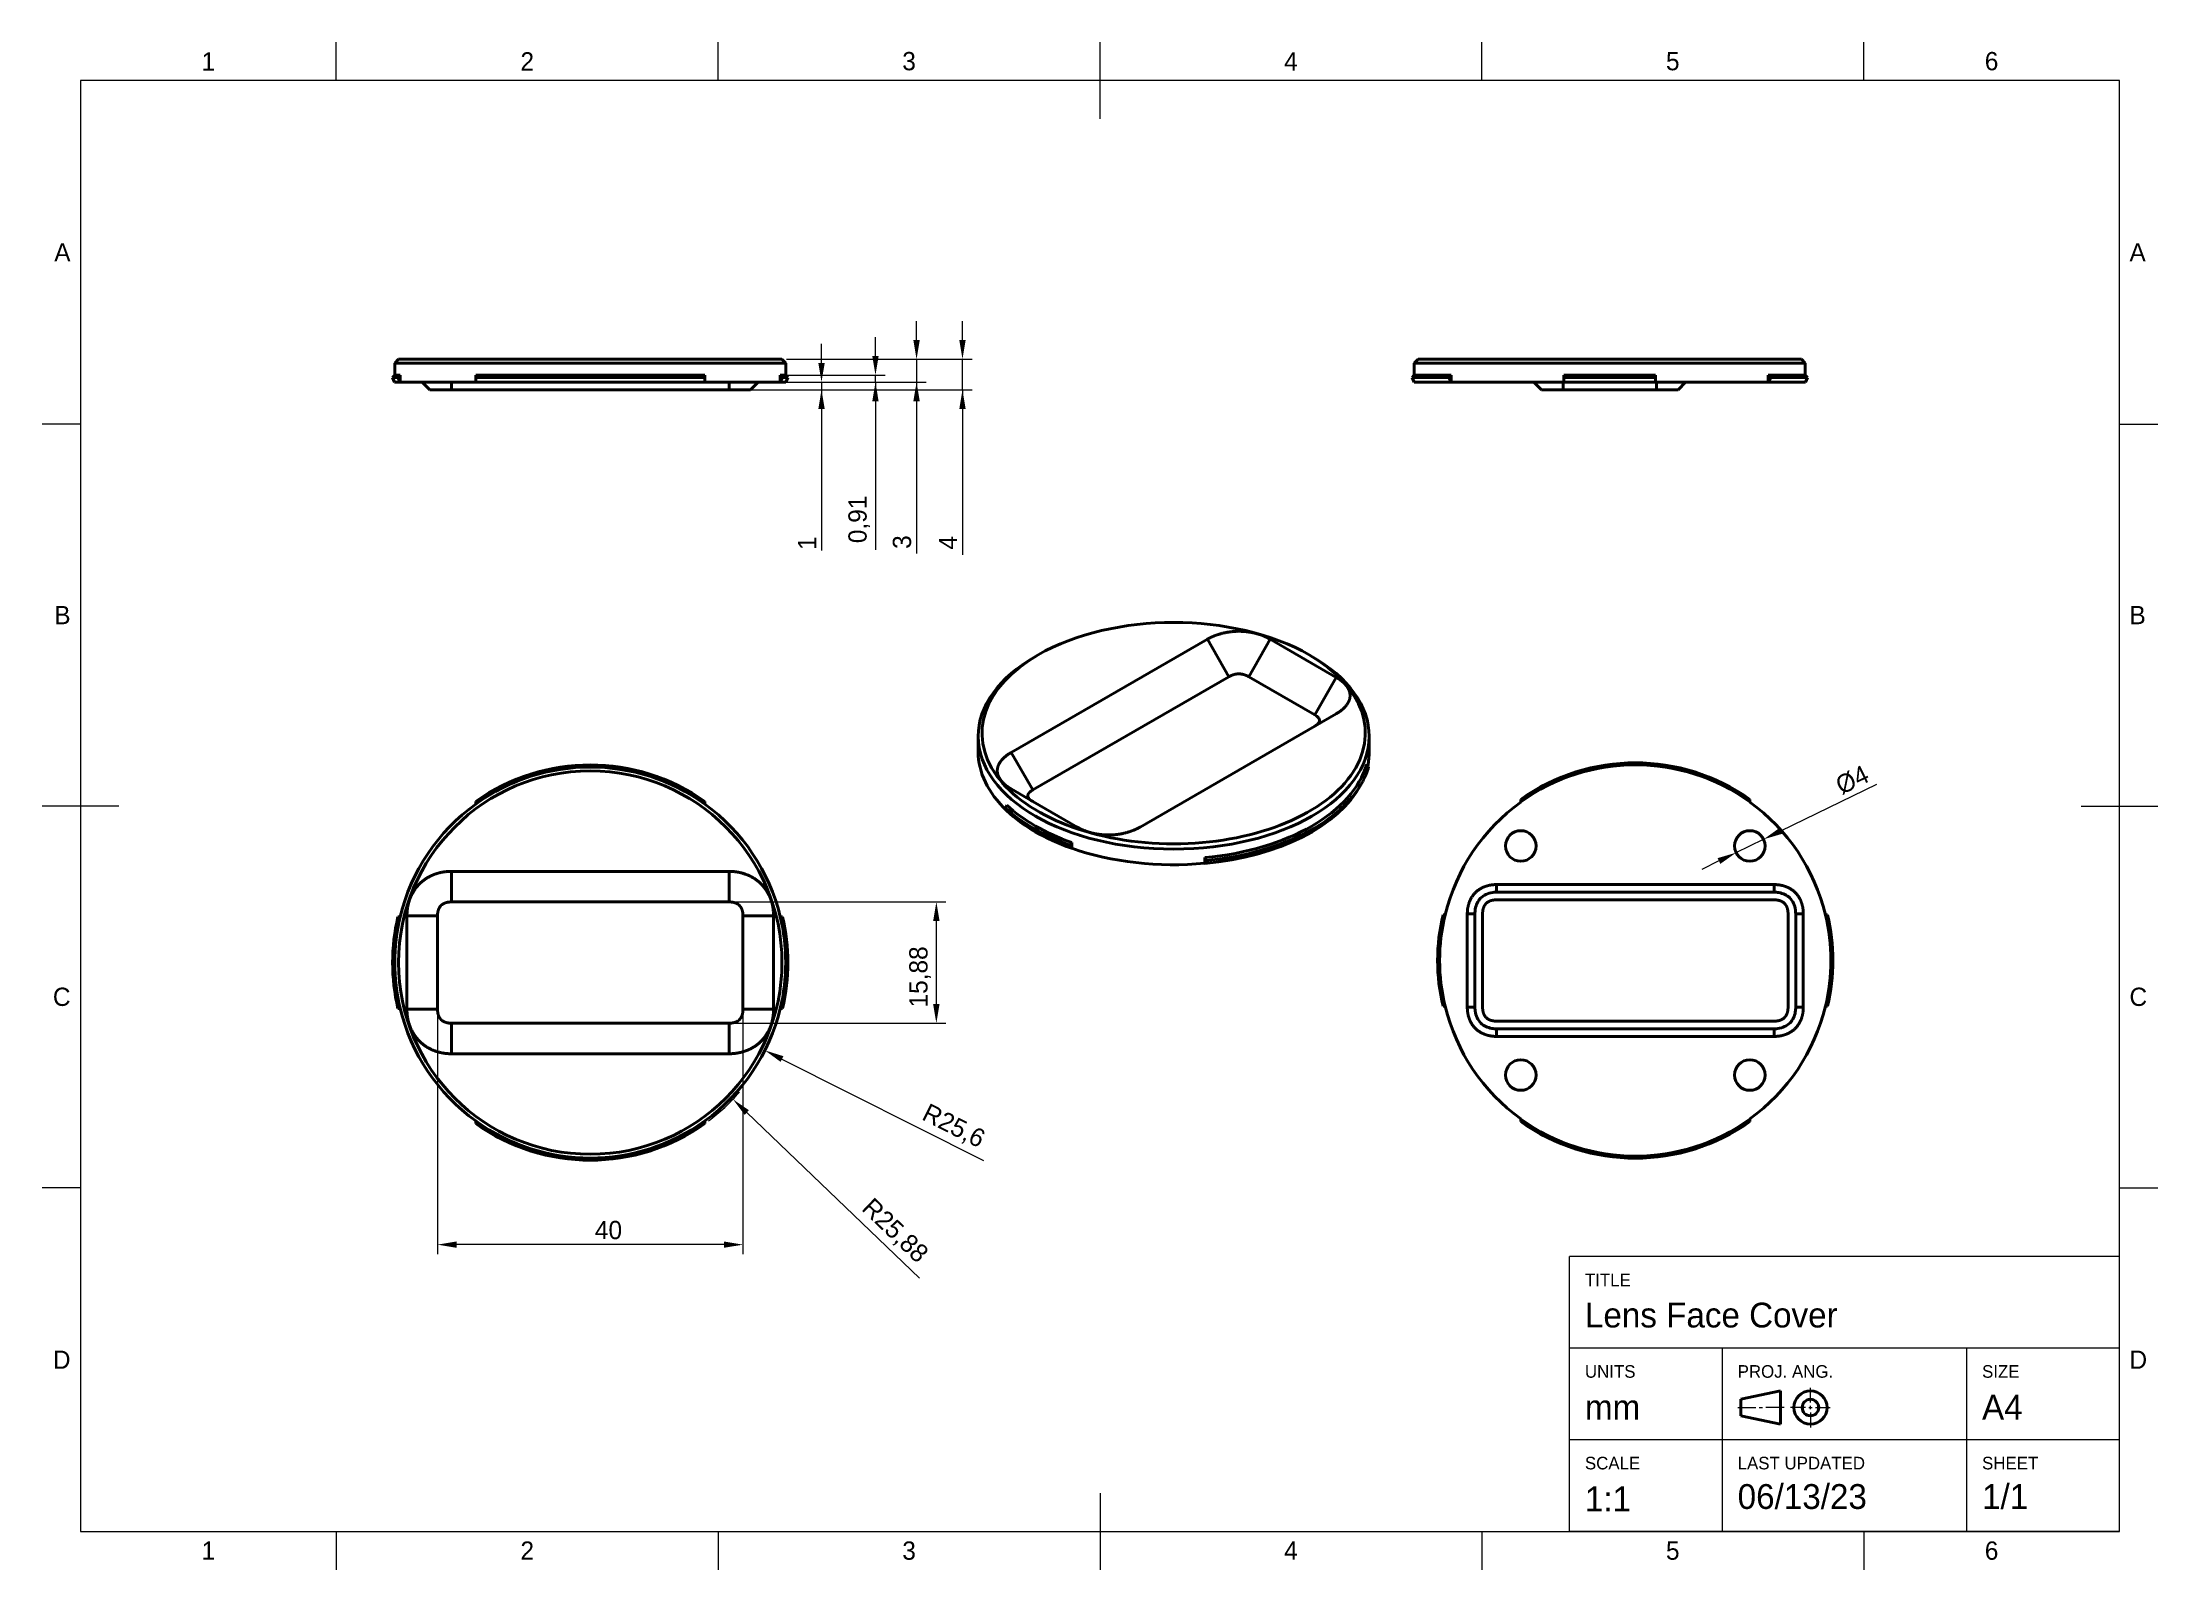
# Model space of a CAD drawing. Header units: millimetres. Extents: x 15 to 292, y 5 to 205.
import ezdxf

# ---------------------------------------------------------------- set-up
doc = ezdxf.new("R2010")
doc.units = ezdxf.units.MM
for name, color, linetype in [('Annotations', 7, 'Continuous'), ('Border', 7, 'Continuous'), ('Geometries', 7, 'Continuous')]:
    doc.layers.add(name, color=color, linetype=linetype)
doc.styles.add('Shapr0', font='txt', dxfattribs={"height": 2.3925})
doc.styles.add('Shapr1', font='txt', dxfattribs={"height": 2.3925})
doc.styles.add('Shapr2', font='txt', dxfattribs={"height": 2.3925})
doc.styles.add('Shapr4', font='txt', dxfattribs={"height": 2.3925})
doc.styles.add('Shapr6', font='txt', dxfattribs={"height": 2.3925})
doc.dimstyles.new('ISO-25', dxfattribs={"dimtxt": 2.5, "dimasz": 2.5, "dimexe": 1.25, "dimexo": 0.625, "dimtad": 1, "dimtxsty": 'Standard', "dimcen": 2.5, "dimadec": 0, "dimazin": 0, "dimtfac": 1, "dimtmove": 0, "dimatfit": 3, "dimfxl": 1, "dimarcsym": 0})

msp = doc.modelspace()

# ---------------------------------------------------------------- texts
at = {"layer": 'Border', "linetype": 'Continuous', "lineweight": 15, "char_height": 2.393, "width": 2.3925, "style": 'Shapr0'}
for s, insert, attachment_point in [('1', (36.75, 201.304), 8), ('2', (78.5, 201.304), 8), ('3', (128.5, 201.304), 8), ('4', (178.5, 201.304), 8), ('5', (228.5, 201.304), 8), ('6', (270.25, 201.304), 8), ('A', (18.696, 177.5), 6), ('A', (288.304, 177.5), 4), ('B', (18.696, 130), 6), ('B', (288.304, 130), 4), ('C', (18.696, 80), 6), ('C', (288.304, 80), 4), ('D', (18.696, 32.5), 6), ('D', (288.304, 32.5), 4), ('1', (36.75, 8.696), 2), ('2', (78.5, 8.696), 2), ('3', (128.5, 8.696), 2), ('4', (178.5, 8.696), 2), ('5', (228.5, 8.696), 2), ('6', (270.25, 8.696), 2)]:
    msp.add_mtext(s, dxfattribs=dict(at, insert=insert, attachment_point=attachment_point))
at = {"layer": 'Border', "linetype": 'Continuous', "lineweight": 15, "attachment_point": 1, "style": 'Shapr1'}
for s, insert, char_height in [('TITLE', (217, 43.75), 1.65), ('Lens Face Cover', (217, 39.965), 3.25), ('UNITS', (217, 31.783), 1.65), ('PROJ. ANG.', (237, 31.783), 1.65), ('SIZE', (269, 31.783), 1.65), ('A4', (269, 27.9), 3.25), ('mm', (217, 27.9), 3.25), ('SCALE', (217, 19.783), 1.65), ('LAST UPDATED', (237, 19.783), 1.65), ('SHEET', (269, 19.783), 1.65), ('1:1', (217, 15.9), 3.25), ('06/13/23', (237, 16.204), 3.25), ('1/1', (269, 16.204), 3.25)]:
    msp.add_mtext(s, dxfattribs=dict(at, insert=insert, char_height=char_height))

# ---------------------------------------------------------------- blocks, each defined once
blk = doc.blocks.new('*D2')
at = {"layer": 'Annotations', "color": 0, "linetype": 'Continuous', "lineweight": 15}
for p, q in [((105.55, 92.44), (133.32, 92.44)), ((132.07, 79.06), (132.07, 89.94)), ((105.55, 76.56), (133.32, 76.56))]:
    blk.add_line(p, q, dxfattribs=at)
at = {"layer": 'Annotations', "color": 0}
for points in [[(132.49, 89.94), (131.65, 89.94), (132.07, 92.44)], [(131.65, 79.06), (132.49, 79.06), (132.07, 76.56)]]:
    blk.add_solid(points, dxfattribs=at)
at = {"layer": 'Defpoints', "color": 0}
for p in [(104.92, 92.44), (132.07, 92.44), (104.92, 76.56)]:
    blk.add_point(p, dxfattribs=at)
at = {"layer": 'Annotations', "color": 0, "lineweight": 15, "insert": (129.94, 82.62), "char_height": 2.393, "attachment_point": 5, "rotation": 90, "style": 'Shapr4'}
blk.add_mtext('\\A1;15,88', dxfattribs=at)
blk = doc.blocks.new('*D3')
at = {"layer": 'Annotations', "color": 0, "linetype": 'Continuous', "lineweight": 15}
for p, q in [((66.75, 77.76), (66.75, 46.31)), ((106.75, 77.76), (106.75, 46.31)), ((104.25, 47.56), (69.25, 47.56))]:
    blk.add_line(p, q, dxfattribs=at)
at = {"layer": 'Annotations', "color": 0}
for points in [[(69.25, 47.98), (69.25, 47.15), (66.75, 47.56)], [(104.25, 47.15), (104.25, 47.98), (106.75, 47.56)]]:
    blk.add_solid(points, dxfattribs=at)
at = {"layer": 'Defpoints', "color": 0}
for p in [(66.75, 78.39), (106.75, 78.39), (66.75, 47.56)]:
    blk.add_point(p, dxfattribs=at)
at = {"layer": 'Annotations', "color": 0, "lineweight": 15, "insert": (89.14, 49.46), "char_height": 2.393, "attachment_point": 5, "style": 'Shapr4'}
blk.add_mtext('\\A1;40', dxfattribs=at)
blk = doc.blocks.new('*D4')
at = {"layer": 'Annotations', "color": 0, "linetype": 'Continuous', "lineweight": 15}
blk.add_line((111.85, 71.87), (138.23, 58.6), dxfattribs=at)
at = {"layer": 'Annotations', "color": 0}
blk.add_solid([(112.04, 72.24), (111.67, 71.5), (109.62, 73)], dxfattribs=at)
at = {"layer": 'Defpoints', "color": 0}
for p in [(86.75, 84.5), (109.62, 73)]:
    blk.add_point(p, dxfattribs=at)
at = {"layer": 'Annotations', "color": 0, "lineweight": 15, "insert": (134.28, 62.97), "char_height": 2.393, "attachment_point": 5, "rotation": 333.2943, "style": 'Shapr4'}
blk.add_mtext('\\A1;R25,6', dxfattribs=at)
blk = doc.blocks.new('*D5')
at = {"layer": 'Annotations', "color": 0, "linetype": 'Continuous', "lineweight": 15}
blk.add_line((107.24, 64.86), (129.88, 43.18), dxfattribs=at)
at = {"layer": 'Annotations', "color": 0, "lineweight": 15}
blk.add_arc((86.75, 84.5), 25.88, 306.8011, 318.9908, dxfattribs=at)
at = {"layer": 'Annotations', "color": 0}
blk.add_solid([(107.53, 65.16), (106.96, 64.56), (105.44, 66.59)], dxfattribs=at)
at = {"layer": 'Defpoints', "color": 0}
for p in [(86.75, 84.5), (105.44, 66.59)]:
    blk.add_point(p, dxfattribs=at)
at = {"layer": 'Annotations', "color": 0, "lineweight": 15, "insert": (126.56, 49.29), "char_height": 2.393, "attachment_point": 5, "rotation": 316.2235, "style": 'Shapr4'}
blk.add_mtext('\\A1;R25,88', dxfattribs=at)
blk = doc.blocks.new('*D6')
at = {"layer": 'Annotations', "color": 0, "linetype": 'Continuous', "lineweight": 15}
for p, q in [((129.48, 166), (129.48, 168.5)), ((112.47, 163.5), (130.73, 163.5)), ((129.48, 163.5), (129.48, 160.5)), ((112.26, 160.5), (130.73, 160.5)), ((129.48, 160.5), (129.48, 138.06)), ((129.48, 158), (129.48, 155.5))]:
    blk.add_line(p, q, dxfattribs=at)
at = {"layer": 'Annotations', "color": 0}
for points in [[(129.06, 166), (129.9, 166), (129.48, 163.5)], [(129.9, 158), (129.06, 158), (129.48, 160.5)]]:
    blk.add_solid(points, dxfattribs=at)
at = {"layer": 'Defpoints', "color": 0}
for p in [(111.85, 163.5), (111.64, 160.5), (129.48, 160.5)]:
    blk.add_point(p, dxfattribs=at)
at = {"layer": 'Annotations', "color": 0, "lineweight": 15, "insert": (127.58, 139.56), "char_height": 2.393, "attachment_point": 5, "rotation": 90, "style": 'Shapr2'}
blk.add_mtext('\\A1;3', dxfattribs=at)
blk = doc.blocks.new('*D7')
at = {"layer": 'Annotations', "color": 0, "linetype": 'Continuous', "lineweight": 15}
for p, q in [((124.1, 163.91), (124.1, 166.41)), ((112.26, 161.41), (125.35, 161.41)), ((124.1, 160.5), (124.1, 161.41)), ((112.26, 160.5), (125.35, 160.5)), ((124.1, 160.5), (124.1, 138.53)), ((124.1, 158), (124.1, 155.5))]:
    blk.add_line(p, q, dxfattribs=at)
at = {"layer": 'Annotations', "color": 0}
for points in [[(123.68, 163.91), (124.51, 163.91), (124.1, 161.41)], [(124.51, 158), (123.68, 158), (124.1, 160.5)]]:
    blk.add_solid(points, dxfattribs=at)
at = {"layer": 'Defpoints', "color": 0}
for p in [(111.64, 161.41), (124.1, 161.41), (111.64, 160.5)]:
    blk.add_point(p, dxfattribs=at)
at = {"layer": 'Annotations', "color": 0, "lineweight": 15, "insert": (121.97, 142.53), "char_height": 2.393, "attachment_point": 5, "rotation": 90, "style": 'Shapr2'}
blk.add_mtext('\\A1;0,91', dxfattribs=at)
blk = doc.blocks.new('*D8')
at = {"layer": 'Annotations', "color": 0, "linetype": 'Continuous', "lineweight": 15}
for p, q in [((117.03, 163), (117.03, 165.5)), ((105.55, 160.5), (118.28, 160.5)), ((105.55, 159.5), (118.28, 159.5)), ((117.03, 160.5), (117.03, 159.5)), ((117.03, 159.5), (117.03, 138.44)), ((117.03, 157), (117.03, 154.5))]:
    blk.add_line(p, q, dxfattribs=at)
at = {"layer": 'Annotations', "color": 0}
for points in [[(116.62, 163), (117.45, 163), (117.03, 160.5)], [(117.45, 157), (116.62, 157), (117.03, 159.5)]]:
    blk.add_solid(points, dxfattribs=at)
at = {"layer": 'Defpoints', "color": 0}
for p in [(104.92, 160.5), (104.92, 159.5), (117.03, 159.5)]:
    blk.add_point(p, dxfattribs=at)
at = {"layer": 'Annotations', "color": 0, "lineweight": 15, "insert": (115.14, 139.42), "char_height": 2.393, "attachment_point": 5, "rotation": 90, "style": 'Shapr2'}
blk.add_mtext('\\A1;1', dxfattribs=at)
blk = doc.blocks.new('*D9')
at = {"layer": 'Annotations', "color": 0, "linetype": 'Continuous', "lineweight": 15}
for p, q in [((135.49, 166), (135.49, 168.5)), ((112.47, 163.5), (136.74, 163.5)), ((135.49, 159.5), (135.49, 163.5)), ((105.55, 159.5), (136.74, 159.5)), ((135.49, 159.5), (135.49, 137.9)), ((135.49, 157), (135.49, 154.5))]:
    blk.add_line(p, q, dxfattribs=at)
at = {"layer": 'Annotations', "color": 0}
for points in [[(135.08, 166), (135.91, 166), (135.49, 163.5)], [(135.91, 157), (135.08, 157), (135.49, 159.5)]]:
    blk.add_solid(points, dxfattribs=at)
at = {"layer": 'Defpoints', "color": 0}
for p in [(111.85, 163.5), (135.49, 163.5), (104.92, 159.5)]:
    blk.add_point(p, dxfattribs=at)
at = {"layer": 'Annotations', "color": 0, "lineweight": 15, "insert": (133.6, 139.46), "char_height": 2.393, "attachment_point": 5, "rotation": 90, "style": 'Shapr2'}
blk.add_mtext('\\A1;4', dxfattribs=at)
blk = doc.blocks.new('*D10')
at = {"layer": 'Annotations', "color": 0, "linetype": 'Continuous', "lineweight": 15}
for p, q in [((242.64, 101.74), (255.21, 107.86)), ((236.8, 98.89), (240.4, 100.64)), ((234.55, 97.8), (232.3, 96.7))]:
    blk.add_line(p, q, dxfattribs=at)
at = {"layer": 'Annotations', "color": 0}
for points in [[(242.46, 102.11), (242.83, 101.36), (240.4, 100.64)], [(234.73, 97.42), (234.37, 98.17), (236.8, 98.89)]]:
    blk.add_solid(points, dxfattribs=at)
at = {"layer": 'Defpoints', "color": 0}
for p in [(240.4, 100.64), (236.8, 98.89)]:
    blk.add_point(p, dxfattribs=at)
at = {"layer": 'Annotations', "color": 0, "lineweight": 15, "insert": (252.01, 108.41), "char_height": 2.393, "attachment_point": 5, "rotation": 25.9732, "style": 'Shapr6'}
blk.add_mtext('\\A1;%%c4', dxfattribs=at)
blk = doc.blocks.new('*U11')
at = {"layer": 'Border', "linetype": 'Continuous', "lineweight": 15}
for p, q in [((287, 46), (215, 46)), ((215, 10), (215, 46)), ((287, 10), (287, 46)), ((287, 34), (215, 34)), ((235, 10), (235, 34)), ((267, 10), (267, 34)), ((246.53, 26.88), (246.53, 28.83)), ((237, 26.23), (239.38, 26.23)), ((239.82, 26.23), (240.25, 26.23)), ((243.07, 26.23), (240.68, 26.23)), ((245.88, 26.23), (243.93, 26.23)), ((246.32, 26.23), (246.75, 26.23)), ((246.53, 26.02), (246.53, 26.45)), ((246.53, 25.58), (246.53, 23.63)), ((247.18, 26.23), (249.13, 26.23)), ((287, 22), (215, 22)), ((287, 10), (215, 10))]:
    blk.add_line(p, q, dxfattribs=at)
at = {"layer": 'Border', "linetype": 'Continuous', "lineweight": 40}
for p, q in [((237.43, 27.32), (242.63, 28.4)), ((242.63, 28.4), (242.63, 24.07)), ((237.43, 27.32), (237.43, 25.15)), ((237.43, 25.15), (242.63, 24.07))]:
    blk.add_line(p, q, dxfattribs=at)
for radius in [2.17, 1.08]:
    blk.add_circle((246.53, 26.23), radius, dxfattribs=at)

# ---------------------------------------------------------------- dimensions: what is measured, and where the dimension line sits
at = {"layer": 'Annotations', "linetype": 'Continuous', "lineweight": 15}
for base, p1, p2, angle, override, picture, middle in [((135.492, 163.5), (104.921, 159.5), (111.85, 163.5), 90, {"dimscale": 1, "dimgap": 0.7, "dimdec": 2, "dimlfac": 1, "dimrnd": 0.01, "dimzin": 8, "dimdsep": 44, "dimtxsty": 'Shapr2', "dimse1": 0, "dimse2": 0, "dimadec": 2, "dimtol": 0, "dimlim": 0, "dimtp": 0, "dimtm": 0, "dimtfac": 0.6, "dimtdec": 8, "dimfrac": 2, "dimtolj": 1, "dimlwd": 15, "dimlwe": 15}, '*D9', (135.492, 139.459)), ((129.481, 160.5), (111.85, 163.5), (111.637, 160.5), 90, {"dimscale": 1, "dimgap": 0.7, "dimdec": 2, "dimlfac": 1, "dimrnd": 0.01, "dimzin": 8, "dimdsep": 44, "dimtxsty": 'Shapr2', "dimse1": 0, "dimse2": 0, "dimadec": 2, "dimtol": 0, "dimlim": 0, "dimtp": 0, "dimtm": 0, "dimtfac": 0.6, "dimtdec": 8, "dimfrac": 2, "dimtolj": 1, "dimlwd": 15, "dimlwe": 15}, '*D6', (129.481, 139.56)), ((124.098, 161.407), (111.637, 160.5), (111.637, 161.407), 90, {"dimscale": 1, "dimgap": 0.7, "dimdec": 2, "dimlfac": 1, "dimrnd": 0.01, "dimzin": 8, "dimdsep": 44, "dimtxsty": 'Shapr2', "dimse1": 0, "dimse2": 0, "dimadec": 2, "dimtol": 0, "dimlim": 0, "dimtp": 0, "dimtm": 0, "dimtfac": 0.6, "dimtdec": 8, "dimfrac": 2, "dimtolj": 1, "dimlwd": 15, "dimlwe": 15}, '*D7', (124.098, 142.531)), ((117.034, 159.5), (104.921, 160.5), (104.921, 159.5), 90, {"dimscale": 1, "dimgap": 0.7, "dimdec": 2, "dimlfac": 1, "dimrnd": 0.01, "dimzin": 8, "dimdsep": 44, "dimtxsty": 'Shapr2', "dimse1": 0, "dimse2": 0, "dimadec": 2, "dimtol": 0, "dimlim": 0, "dimtp": 0, "dimtm": 0, "dimtfac": 0.6, "dimtdec": 8, "dimfrac": 2, "dimtolj": 1, "dimlwd": 15, "dimlwe": 15}, '*D8', (117.034, 139.42)), ((132.068, 92.439), (104.921, 76.561), (104.921, 92.439), 90, {"dimscale": 1, "dimgap": 0.7, "dimdec": 2, "dimlfac": 1, "dimrnd": 0.01, "dimzin": 8, "dimdsep": 44, "dimtxsty": 'Shapr4', "dimse1": 0, "dimse2": 0, "dimadec": 2, "dimtol": 0, "dimlim": 0, "dimtp": 0, "dimtm": 0, "dimtfac": 0.6, "dimtdec": 8, "dimfrac": 2, "dimtolj": 1, "dimlwd": 15, "dimlwe": 15}, '*D2', (132.068, 82.619)), ((66.75, 47.564), (106.75, 78.389), (66.75, 78.389), 180, {"dimscale": 1, "dimgap": 0.7, "dimdec": 2, "dimlfac": 1, "dimrnd": 0.01, "dimzin": 8, "dimdsep": 44, "dimtxsty": 'Shapr4', "dimse1": 0, "dimse2": 0, "dimadec": 2, "dimtol": 0, "dimlim": 0, "dimtp": 0, "dimtm": 0, "dimtfac": 0.6, "dimtdec": 8, "dimfrac": 2, "dimtolj": 1, "dimlwd": 15, "dimlwe": 15}, '*D3', (89.141, 47.564))]:
    dim = msp.add_linear_dim(base=base, p1=p1, p2=p2, angle=angle, dimstyle='ISO-25', override=override, dxfattribs=at)
    dim.commit()
    dim.dimension.update_dxf_attribs({"geometry": picture, "text_midpoint": middle, "dimtype": 160})
dim = msp.add_diameter_dim_2p(p1=(236.799, 98.893), p2=(240.395, 100.644), dimstyle='ISO-25', override={"dimscale": 1, "dimgap": 0.7, "dimdec": 2, "dimlfac": 1, "dimrnd": 0.01, "dimzin": 8, "dimdsep": 44, "dimtxsty": 'Shapr6', "dimcen": 2.5, "dimadec": 2, "dimtol": 0, "dimlim": 0, "dimtp": 0, "dimtm": 0, "dimtfac": 0.6, "dimtdec": 8, "dimtofl": 1, "dimfrac": 2, "dimtolj": 1, "dimlwd": 15, "dimlwe": 15}, dxfattribs=at)
dim.commit()
dim.dimension.update_dxf_attribs({"geometry": '*D10', "text_midpoint": (252.836, 106.705), "dimtype": 163})
for mpoint, picture, middle in [((109.619, 72.995), '*D4', (133.328, 61.068)), ((105.439, 66.593), '*D5', (125.094, 47.759))]:
    dim = msp.add_radius_dim(center=(86.75, 84.5), mpoint=mpoint, dimstyle='ISO-25', override={"dimscale": 1, "dimgap": 0.7, "dimdec": 2, "dimlfac": 1, "dimrnd": 0.01, "dimzin": 8, "dimdsep": 44, "dimtxsty": 'Shapr4', "dimcen": 0, "dimadec": 2, "dimtol": 0, "dimlim": 0, "dimtp": 0, "dimtm": 0, "dimtfac": 0.6, "dimtdec": 8, "dimtofl": 0, "dimfrac": 2, "dimtolj": 1, "dimlwd": 15, "dimlwe": 15}, dxfattribs=at)
    dim.commit()
    dim.dimension.update_dxf_attribs({"geometry": picture, "text_midpoint": middle, "dimtype": 164})

# ---------------------------------------------------------------- linework, layer by layer
at = {"layer": 'Border', "linetype": 'Continuous', "lineweight": 15}
for p, q in [((53.5, 200), (53.5, 205)), ((103.5, 200), (103.5, 205)), ((153.5, 195), (153.5, 205)), ((203.5, 200), (203.5, 205)), ((253.5, 200), (253.5, 205)), ((287, 200), (20, 200)), ((20, 200), (20, 10)), ((287, 10), (287, 200)), ((20, 155), (15, 155)), ((287, 155), (292, 155)), ((25, 105), (15, 105)), ((282, 105), (292, 105)), ((20, 55), (15, 55)), ((287, 55), (292, 55)), ((153.5, 15), (153.5, 5)), ((20, 10), (287, 10)), ((53.5, 10), (53.5, 5)), ((103.5, 10), (103.5, 5)), ((203.5, 10), (203.5, 5)), ((253.5, 10), (253.5, 5))]:
    msp.add_line(p, q, dxfattribs=at)
at = {"layer": 'Geometries', "linetype": 'Continuous', "lineweight": 40}
for p, q in [((61.15, 163), (61.65, 163.5)), ((61.65, 163.5), (111.85, 163.5)), ((112.35, 163), (111.85, 163.5)), ((194.65, 163), (195.15, 163.5)), ((195.15, 163.5), (245.35, 163.5)), ((245.85, 163), (245.35, 163.5)), ((61.15, 161.407), (60.867, 161.124)), ((60.867, 161.124), (61.572, 161.124)), ((60.867, 161.124), (61.126, 160.5)), ((61.15, 161.407), (61.15, 163)), ((112.35, 163), (61.15, 163)), ((61.15, 161.407), (61.863, 161.407)), ((61.572, 161.124), (61.59, 161.142)), ((61.572, 161.124), (61.658, 160.924)), ((61.863, 161.407), (61.59, 161.142)), ((61.838, 160.5), (61.658, 160.924)), ((61.863, 161.407), (61.863, 160.5)), ((71.75, 161.124), (71.75, 161.407)), ((71.75, 161.407), (101.75, 161.407)), ((71.75, 160.5), (71.75, 161.124)), ((71.75, 161.124), (101.75, 161.124)), ((101.75, 161.407), (101.75, 161.124)), ((101.75, 161.124), (101.75, 160.5)), ((111.637, 161.407), (111.637, 160.5)), ((111.637, 161.407), (111.91, 161.142)), ((111.637, 161.407), (112.35, 161.407)), ((111.662, 160.5), (111.842, 160.924)), ((111.928, 161.124), (111.842, 160.924)), ((111.928, 161.124), (111.91, 161.142)), ((111.928, 161.124), (112.633, 161.124)), ((112.35, 161.407), (112.35, 163)), ((112.633, 161.124), (112.35, 161.407)), ((112.374, 160.5), (112.633, 161.124)), ((194.65, 161.407), (194.367, 161.124)), ((194.367, 161.124), (194.626, 160.5)), ((194.367, 161.124), (199.157, 161.124)), ((194.65, 161.407), (194.65, 163)), ((245.85, 163), (194.65, 163)), ((194.65, 161.407), (199.505, 161.407)), ((199.157, 161.124), (199.243, 161.195)), ((199.157, 161.124), (199.258, 160.924)), ((199.505, 161.407), (199.243, 161.195)), ((199.475, 160.5), (199.258, 160.924)), ((199.505, 161.407), (199.505, 160.5)), ((214.249, 161.17), (214.249, 161.407)), ((214.249, 161.407), (226.251, 161.407)), ((214.249, 161.124), (214.249, 161.17)), ((214.249, 160.924), (214.249, 161.124)), ((214.249, 161.124), (226.251, 161.124)), ((214.249, 160.5), (214.249, 160.924)), ((226.251, 161.407), (226.251, 161.124)), ((226.251, 161.124), (226.251, 160.5)), ((240.995, 161.407), (240.995, 160.5)), ((240.995, 161.407), (245.85, 161.407)), ((241.025, 160.5), (241.242, 160.924)), ((241.343, 161.124), (241.242, 160.924)), ((241.343, 161.124), (246.133, 161.124)), ((245.85, 161.407), (245.85, 163)), ((246.133, 161.124), (245.85, 161.407)), ((245.874, 160.5), (246.133, 161.124)), ((61.838, 160.5), (61.126, 160.5)), ((61.838, 160.5), (61.863, 160.5)), ((61.863, 160.5), (64.75, 160.5)), ((64.75, 160.5), (64.75, 160.5)), ((64.75, 160.5), (64.876, 160.374)), ((64.75, 160.5), (68.579, 160.5)), ((64.876, 160.374), (65.75, 159.5)), ((65.75, 159.5), (65.798, 159.5)), ((66.492, 159.5), (65.798, 159.5)), ((68.088, 159.5), (66.495, 159.5)), ((68.088, 159.5), (68.579, 159.5)), ((68.579, 160.5), (68.579, 159.5)), ((68.579, 160.5), (71.75, 160.5)), ((68.579, 159.5), (104.921, 159.5)), ((101.75, 160.5), (71.75, 160.5)), ((101.75, 160.5), (104.921, 160.5)), ((104.921, 160.5), (104.921, 159.5)), ((104.921, 160.5), (108.75, 160.5)), ((104.921, 159.5), (105.531, 159.5)), ((106.976, 159.5), (105.531, 159.5)), ((107.72, 159.5), (106.979, 159.5)), ((107.72, 159.5), (107.75, 159.5)), ((107.75, 159.5), (108.75, 160.5)), ((107.75, 159.5), (108.75, 160.5)), ((108.75, 160.5), (111.637, 160.5)), ((108.75, 160.5), (108.75, 160.5)), ((111.637, 160.5), (111.662, 160.5)), ((112.374, 160.5), (111.662, 160.5)), ((199.475, 160.5), (194.626, 160.5)), ((199.475, 160.5), (199.505, 160.5)), ((199.505, 160.5), (210.31, 160.5)), ((210.31, 160.5), (210.436, 160.374)), ((210.31, 160.5), (210.311, 160.5)), ((210.311, 160.5), (214.139, 160.5)), ((210.436, 160.374), (211.311, 159.5)), ((211.311, 159.5), (211.358, 159.5)), ((212.052, 159.5), (211.358, 159.5)), ((213.649, 159.5), (212.055, 159.5)), ((213.649, 159.5), (214.139, 159.5)), ((214.139, 160.5), (214.139, 159.5)), ((214.139, 160.5), (214.249, 160.5)), ((214.139, 159.5), (226.361, 159.5)), ((226.251, 160.5), (214.249, 160.5)), ((226.251, 160.5), (226.361, 160.5)), ((226.361, 160.5), (226.361, 159.5)), ((226.361, 160.5), (230.189, 160.5)), ((226.361, 159.5), (226.97, 159.5)), ((228.415, 159.5), (226.97, 159.5)), ((229.159, 159.5), (228.418, 159.5)), ((229.159, 159.5), (229.189, 159.5)), ((229.189, 159.5), (230.189, 160.5)), ((229.189, 159.5), (230.19, 160.5)), ((230.189, 160.5), (230.19, 160.5)), ((230.19, 160.5), (240.995, 160.5)), ((240.995, 160.5), (241.025, 160.5)), ((245.874, 160.5), (241.025, 160.5)), ((141.858, 111.995), (167.556, 126.832)), ((145.047, 124.583), (145.401, 124.787)), ((170.385, 121.933), (167.556, 126.832)), ((172.97, 121.933), (175.799, 126.832)), ((175.799, 126.832), (184.441, 121.843)), ((181.251, 124.583), (180.898, 124.787)), ((170.385, 121.933), (144.686, 107.096)), ((181.613, 116.944), (172.97, 121.933)), ((181.613, 116.944), (184.441, 121.843)), ((184.441, 117.084), (181.613, 115.451)), ((137.549, 112.09), (137.549, 114.131)), ((181.613, 115.451), (158.743, 102.247)), ((188.749, 112.09), (188.749, 114.131)), ((144.686, 107.096), (141.858, 111.995)), ((187.65, 107.757), (187.897, 108.223)), ((188.425, 110.485), (188.558, 110.285)), ((71.75, 105.245), (71.75, 105.593)), ((101.75, 105.593), (101.75, 105.245)), ((144.686, 105.604), (141.858, 107.237)), ((150.5, 102.247), (144.686, 105.604)), ((208.597, 105.545), (208.597, 105.863)), ((208.597, 105.515), (208.597, 105.545)), ((238.597, 105.863), (238.597, 105.545)), ((238.597, 105.545), (238.597, 105.515)), ((141.103, 104.771), (141.309, 105.121)), ((141.268, 104.418), (141.103, 104.771)), ((141.291, 104.37), (141.268, 104.418)), ((149.795, 100.221), (149.589, 99.871)), ((149.589, 99.871), (149.777, 99.47)), ((149.795, 100.221), (149.795, 99.48)), ((150.5, 102.247), (150.609, 102.184)), ((158.743, 102.247), (158.644, 102.19)), ((149.777, 99.47), (149.795, 99.48)), ((167.212, 98.238), (167.212, 97.497)), ((167.212, 97.497), (167.233, 97.485)), ((68.579, 92.439), (68.579, 96.439)), ((68.579, 96.439), (104.921, 96.439)), ((104.921, 92.439), (104.921, 96.439)), ((205.426, 94.709), (205.426, 93.709)), ((241.769, 94.709), (205.426, 94.709)), ((241.769, 94.709), (241.769, 93.709)), ((104.921, 92.439), (68.579, 92.439)), ((205.426, 93.709), (241.769, 93.709)), ((205.426, 92.709), (241.769, 92.709)), ((61.572, 90.501), (61.863, 90.501)), ((62.75, 78.389), (62.75, 90.611)), ((62.75, 90.611), (66.75, 90.611)), ((66.75, 90.611), (66.75, 78.389)), ((106.75, 78.389), (106.75, 90.611)), ((106.75, 90.611), (110.75, 90.611)), ((110.75, 90.611), (110.75, 78.389)), ((111.637, 90.501), (111.928, 90.501)), ((198.42, 90.77), (198.686, 90.77)), ((198.686, 90.77), (198.711, 90.77)), ((201.597, 90.88), (202.597, 90.88)), ((201.597, 90.88), (201.597, 78.658)), ((202.597, 78.658), (202.597, 90.88)), ((203.597, 78.658), (203.597, 90.88)), ((243.597, 90.88), (243.597, 78.658)), ((244.597, 90.88), (245.597, 90.88)), ((244.597, 90.88), (244.597, 78.658)), ((245.597, 78.658), (245.597, 90.88)), ((248.484, 90.77), (248.509, 90.77)), ((248.509, 90.77), (248.775, 90.77)), ((61.863, 78.499), (61.572, 78.499)), ((62.75, 78.389), (66.75, 78.389)), ((106.75, 78.389), (110.75, 78.389)), ((111.928, 78.499), (111.637, 78.499)), ((198.686, 78.769), (198.42, 78.769)), ((198.711, 78.769), (198.686, 78.769)), ((201.597, 78.658), (202.597, 78.658)), ((244.597, 78.658), (245.597, 78.658)), ((248.509, 78.769), (248.484, 78.769)), ((248.775, 78.769), (248.509, 78.769)), ((68.579, 76.561), (104.921, 76.561)), ((68.579, 72.561), (68.579, 76.561)), ((104.921, 72.561), (104.921, 76.561)), ((241.769, 76.83), (205.426, 76.83)), ((241.769, 75.83), (205.426, 75.83)), ((205.426, 75.83), (205.426, 74.83)), ((205.426, 74.83), (241.769, 74.83)), ((241.769, 75.83), (241.769, 74.83)), ((104.921, 72.561), (68.579, 72.561)), ((71.75, 63.407), (71.75, 63.755)), ((101.75, 63.755), (101.75, 63.407)), ((208.597, 63.994), (208.597, 64.024)), ((208.597, 63.676), (208.597, 63.994)), ((238.597, 64.024), (238.597, 63.994)), ((238.597, 63.994), (238.597, 63.676))]:
    msp.add_line(p, q, dxfattribs=at)
at = {"layer": 'Geometries', "linetype": 'Continuous', "lineweight": 40, "flags": 128}
for points in [[(241.343, 161.124), (241.257, 161.195), (240.995, 161.407)], [(167.556, 126.832), (167.594, 126.854), (167.632, 126.876), (167.67, 126.898), (167.709, 126.919), (167.748, 126.941), (167.787, 126.962), (167.827, 126.983), (167.867, 127.003), (167.907, 127.024), (167.947, 127.044), (167.988, 127.064), (168.03, 127.084), (168.071, 127.103), (168.113, 127.123), (168.155, 127.142), (168.197, 127.161), (168.24, 127.18), (168.283, 127.198), (168.326, 127.216), (168.369, 127.235), (168.413, 127.252), (168.457, 127.27), (168.502, 127.288), (168.546, 127.305), (168.593, 127.323), (168.64, 127.34), (168.688, 127.358), (168.736, 127.375), (168.784, 127.392), (168.833, 127.409), (168.881, 127.425), (168.93, 127.441), (168.988, 127.46), (169.046, 127.478), (169.105, 127.496), (169.164, 127.514), (169.223, 127.531), (169.283, 127.548), (169.342, 127.564), (169.403, 127.58), (169.463, 127.596), (169.524, 127.611), (169.585, 127.626), (169.646, 127.641), (169.708, 127.655), (169.77, 127.669), (169.832, 127.682), (169.894, 127.695), (169.957, 127.708), (170.02, 127.72), (170.083, 127.731), (170.146, 127.743), (170.21, 127.753), (170.274, 127.764), (170.338, 127.774), (170.402, 127.783), (170.458, 127.791), (170.514, 127.799), (170.57, 127.806), (170.627, 127.813), (170.683, 127.819), (170.74, 127.826), (170.797, 127.831), (170.854, 127.837), (170.911, 127.842), (170.968, 127.847), (171.021, 127.851), (171.073, 127.855), (171.126, 127.858), (171.179, 127.861), (171.232, 127.864), (171.285, 127.867), (171.338, 127.869), (171.392, 127.871), (171.445, 127.872), (171.498, 127.874), (171.551, 127.875), (171.604, 127.875), (171.657, 127.876), (171.711, 127.876), (171.764, 127.875), (171.817, 127.875), (171.87, 127.874), (171.924, 127.872), (171.977, 127.871), (172.03, 127.869), (172.083, 127.866), (172.136, 127.864), (172.189, 127.861), (172.242, 127.858), (172.299, 127.854), (172.355, 127.85), (172.412, 127.845), (172.468, 127.84), (172.524, 127.835), (172.581, 127.83), (172.637, 127.824), (172.693, 127.818), (172.746, 127.811), (172.798, 127.805), (172.85, 127.798), (172.903, 127.791), (172.955, 127.784), (172.964, 127.782)], [(172.964, 127.782), (173.007, 127.776), (173.059, 127.768), (173.111, 127.76), (173.162, 127.751), (173.214, 127.742), (173.265, 127.733), (173.316, 127.724), (173.367, 127.714), (173.418, 127.704), (173.469, 127.694), (173.519, 127.684), (173.57, 127.673), (173.62, 127.662), (173.67, 127.651), (173.72, 127.639), (173.769, 127.627), (173.819, 127.615), (173.868, 127.603), (173.917, 127.59), (173.969, 127.577), (174.02, 127.563), (174.072, 127.549), (174.123, 127.534), (174.174, 127.52), (174.224, 127.505), (174.275, 127.489), (174.325, 127.474), (174.375, 127.458), (174.425, 127.442), (174.474, 127.426), (174.524, 127.409), (174.573, 127.392), (174.621, 127.375), (174.67, 127.358), (174.718, 127.34), (174.766, 127.322), (174.814, 127.304), (174.861, 127.285), (174.908, 127.267), (174.955, 127.248), (174.97, 127.242)], [(174.97, 127.242), (175.001, 127.229), (175.047, 127.209), (175.093, 127.19), (175.139, 127.17), (175.184, 127.15), (175.229, 127.129), (175.273, 127.109), (175.318, 127.088), (175.362, 127.067), (175.405, 127.045), (175.448, 127.024), (175.494, 127.001), (175.538, 126.978), (175.583, 126.954), (175.627, 126.93), (175.671, 126.906), (175.714, 126.882), (175.757, 126.857), (175.799, 126.832)], [(172.97, 121.933), (172.937, 121.952), (172.904, 121.971), (172.87, 121.989), (172.835, 122.007), (172.8, 122.024), (172.77, 122.039), (172.739, 122.054), (172.708, 122.068), (172.677, 122.082), (172.645, 122.096), (172.613, 122.109), (172.58, 122.122), (172.547, 122.135), (172.514, 122.147), (172.48, 122.159), (172.446, 122.171), (172.412, 122.182), (172.382, 122.191), (172.353, 122.2), (172.323, 122.209), (172.293, 122.217), (172.263, 122.225), (172.237, 122.231), (172.21, 122.238), (172.184, 122.244), (172.157, 122.249), (172.129, 122.255), (172.101, 122.26), (172.073, 122.265), (172.045, 122.27), (172.016, 122.275), (171.988, 122.279), (171.959, 122.283), (171.93, 122.286), (171.901, 122.289), (171.872, 122.292), (171.843, 122.294), (171.813, 122.296), (171.782, 122.298), (171.75, 122.299), (171.719, 122.3), (171.687, 122.3), (171.661, 122.3), (171.635, 122.3), (171.608, 122.299), (171.582, 122.298), (171.556, 122.297), (171.53, 122.295), (171.504, 122.293), (171.478, 122.291), (171.452, 122.289), (171.426, 122.286), (171.394, 122.282), (171.362, 122.278), (171.33, 122.273), (171.298, 122.268), (171.27, 122.263), (171.243, 122.258), (171.215, 122.253), (171.188, 122.247), (171.161, 122.241), (171.13, 122.234), (171.1, 122.226), (171.069, 122.218), (171.039, 122.21), (171.009, 122.202), (170.979, 122.193), (170.95, 122.184), (170.921, 122.174), (170.892, 122.165), (170.863, 122.155), (170.835, 122.145), (170.807, 122.134), (170.779, 122.124), (170.752, 122.113), (170.725, 122.102), (170.696, 122.089), (170.667, 122.077), (170.639, 122.064), (170.611, 122.051), (170.583, 122.038), (170.549, 122.021), (170.515, 122.004), (170.482, 121.987), (170.449, 121.969), (170.417, 121.952), (170.385, 121.933)], [(184.441, 121.843), (184.479, 121.821), (184.517, 121.799), (184.554, 121.777), (184.592, 121.755), (184.628, 121.732), (184.665, 121.71), (184.701, 121.687), (184.737, 121.664), (184.772, 121.64), (184.807, 121.617), (184.842, 121.593), (184.876, 121.57), (184.91, 121.546), (184.944, 121.522), (184.977, 121.497), (185.01, 121.473), (185.042, 121.448), (185.074, 121.423), (185.106, 121.398), (185.137, 121.373), (185.168, 121.348), (185.199, 121.323), (185.229, 121.297), (185.259, 121.271), (185.29, 121.244), (185.321, 121.217), (185.351, 121.189), (185.381, 121.162), (185.41, 121.134), (185.439, 121.106), (185.467, 121.078), (185.495, 121.05), (185.528, 121.016), (185.559, 120.983), (185.59, 120.949), (185.621, 120.915), (185.651, 120.881), (185.68, 120.846), (185.709, 120.812), (185.736, 120.777), (185.764, 120.742), (185.79, 120.707), (185.816, 120.672), (185.841, 120.636), (185.866, 120.601), (185.89, 120.565), (185.913, 120.529), (185.935, 120.493), (185.957, 120.457), (185.978, 120.42), (185.998, 120.384), (186.017, 120.347), (186.036, 120.311), (186.054, 120.274), (186.072, 120.237), (186.088, 120.2), (186.102, 120.167), (186.115, 120.135), (186.127, 120.103), (186.139, 120.07), (186.151, 120.037), (186.161, 120.005), (186.171, 119.972), (186.181, 119.939), (186.19, 119.906), (186.198, 119.873), (186.205, 119.843), (186.212, 119.812), (186.218, 119.782), (186.223, 119.751), (186.228, 119.72), (186.233, 119.69), (186.236, 119.659), (186.24, 119.628), (186.242, 119.598), (186.245, 119.567), (186.246, 119.536), (186.247, 119.506), (186.248, 119.475), (186.248, 119.444), (186.247, 119.413), (186.246, 119.383), (186.244, 119.352), (186.242, 119.321), (186.239, 119.291), (186.236, 119.26), (186.232, 119.229), (186.227, 119.199), (186.222, 119.168), (186.217, 119.137), (186.21, 119.105), (186.203, 119.072), (186.195, 119.04), (186.187, 119.007), (186.178, 118.974), (186.168, 118.942), (186.158, 118.909), (186.147, 118.877), (186.137, 118.847), (186.125, 118.816), (186.114, 118.786), (186.101, 118.756), (186.089, 118.726), (186.075, 118.696), (186.061, 118.666), (186.047, 118.636), (186.032, 118.606), (186.017, 118.577), (186.001, 118.547), (185.985, 118.517), (185.968, 118.488), (185.951, 118.458), (185.934, 118.429), (185.915, 118.4), (185.897, 118.371), (185.878, 118.342), (185.858, 118.313), (185.838, 118.284), (185.818, 118.256), (185.797, 118.227), (185.776, 118.199), (185.754, 118.17), (185.73, 118.14), (185.706, 118.111), (185.682, 118.081), (185.657, 118.052), (185.631, 118.022), (185.605, 117.993), (185.579, 117.964), (185.552, 117.935), (185.525, 117.906), (185.497, 117.877), (185.469, 117.849), (185.44, 117.82), (185.411, 117.792), (185.381, 117.764), (185.351, 117.736), (185.32, 117.708), (185.289, 117.68), (185.258, 117.653), (185.226, 117.625), (185.193, 117.598), (185.161, 117.571), (185.127, 117.544), (185.094, 117.518), (185.06, 117.491), (185.025, 117.465), (184.991, 117.439), (184.955, 117.413), (184.92, 117.387), (184.883, 117.362), (184.847, 117.336), (184.81, 117.311), (184.773, 117.286), (184.733, 117.26), (184.692, 117.234), (184.652, 117.209), (184.611, 117.183), (184.569, 117.158), (184.527, 117.133), (184.497, 117.116)], [(181.613, 115.451), (181.645, 115.47), (181.677, 115.489), (181.709, 115.509), (181.74, 115.529), (181.77, 115.549), (181.794, 115.565), (181.817, 115.582), (181.84, 115.598), (181.862, 115.615), (181.884, 115.632), (181.906, 115.649), (181.927, 115.666), (181.948, 115.684), (181.968, 115.701), (181.988, 115.719), (182.007, 115.737), (182.025, 115.755), (182.043, 115.774), (182.061, 115.793), (182.078, 115.811), (182.092, 115.828), (182.106, 115.845), (182.119, 115.862), (182.132, 115.88), (182.144, 115.897), (182.156, 115.915), (182.16, 115.921), (182.17, 115.937), (182.179, 115.953), (182.188, 115.969), (182.196, 115.986), (182.204, 116.002), (182.211, 116.019), (182.217, 116.035), (182.223, 116.052), (182.228, 116.069), (182.233, 116.086), (182.237, 116.102), (182.241, 116.119), (182.244, 116.137), (182.246, 116.156), (182.247, 116.174), (182.248, 116.192), (182.248, 116.207), (182.247, 116.222), (182.246, 116.238), (182.244, 116.253), (182.242, 116.268), (182.239, 116.283), (182.236, 116.298), (182.232, 116.313), (182.228, 116.328), (182.223, 116.343), (182.216, 116.362), (182.209, 116.38), (182.201, 116.399), (182.192, 116.417), (182.184, 116.433), (182.175, 116.449), (182.165, 116.465), (182.155, 116.48), (182.145, 116.496), (182.133, 116.514), (182.12, 116.531), (182.106, 116.549), (182.092, 116.566), (182.077, 116.584), (182.062, 116.601), (182.046, 116.618), (182.03, 116.635), (182.013, 116.651), (181.996, 116.668), (181.978, 116.684), (181.96, 116.7), (181.941, 116.716), (181.922, 116.732), (181.903, 116.748), (181.882, 116.765), (181.86, 116.781), (181.839, 116.797), (181.816, 116.814), (181.793, 116.83), (181.765, 116.849), (181.735, 116.869), (181.705, 116.888), (181.675, 116.907), (181.644, 116.926), (181.613, 116.944)], [(184.497, 117.116), (184.484, 117.108), (184.441, 117.084)], [(141.807, 107.266), (141.782, 107.28), (141.744, 107.302), (141.707, 107.325), (141.67, 107.347), (141.634, 107.37), (141.598, 107.393), (141.562, 107.416), (141.527, 107.439), (141.492, 107.462), (141.457, 107.486), (141.423, 107.51), (141.389, 107.534), (141.355, 107.558), (141.322, 107.582), (141.289, 107.607), (141.257, 107.631), (141.224, 107.656), (141.193, 107.681), (141.161, 107.706), (141.13, 107.731), (141.1, 107.757), (141.069, 107.782), (141.04, 107.808), (141.009, 107.835), (140.978, 107.862), (140.948, 107.89), (140.918, 107.918), (140.889, 107.945), (140.86, 107.973), (140.831, 108.002), (140.803, 108.03), (140.771, 108.063), (140.739, 108.097), (140.708, 108.131), (140.678, 108.165), (140.648, 108.199), (140.619, 108.233), (140.59, 108.268), (140.562, 108.303), (140.535, 108.337), (140.509, 108.372), (140.483, 108.408), (140.458, 108.443), (140.433, 108.479), (140.409, 108.514), (140.386, 108.55), (140.364, 108.586), (140.342, 108.623), (140.321, 108.659), (140.301, 108.695), (140.281, 108.732), (140.263, 108.769), (140.245, 108.806), (140.227, 108.843), (140.211, 108.88), (140.197, 108.912), (140.184, 108.944), (140.171, 108.977), (140.16, 109.009), (140.148, 109.042), (140.138, 109.075), (140.127, 109.108), (140.118, 109.14), (140.109, 109.173), (140.101, 109.206), (140.094, 109.237), (140.087, 109.267), (140.081, 109.298), (140.076, 109.328), (140.071, 109.359), (140.066, 109.39), (140.062, 109.42), (140.059, 109.451), (140.056, 109.482), (140.054, 109.512), (140.053, 109.543), (140.052, 109.574), (140.051, 109.604), (140.051, 109.635), (140.052, 109.666), (140.053, 109.697), (140.055, 109.727), (140.057, 109.758), (140.06, 109.789), (140.063, 109.819), (140.067, 109.85), (140.071, 109.881), (140.076, 109.911), (140.082, 109.942), (140.089, 109.975), (140.096, 110.007), (140.104, 110.04), (140.112, 110.072), (140.121, 110.105), (140.131, 110.137), (140.141, 110.17), (140.152, 110.202), (140.162, 110.233), (140.173, 110.263), (140.185, 110.293), (140.197, 110.323), (140.21, 110.353), (140.224, 110.384), (140.237, 110.413), (140.252, 110.443), (140.266, 110.473), (140.282, 110.503), (140.297, 110.532), (140.314, 110.562), (140.33, 110.592), (140.348, 110.621), (140.365, 110.65), (140.383, 110.679), (140.402, 110.708), (140.421, 110.737), (140.441, 110.766), (140.46, 110.795), (140.481, 110.824), (140.502, 110.852), (140.523, 110.881), (140.545, 110.909), (140.568, 110.939), (140.592, 110.969), (140.617, 110.998), (140.642, 111.028), (140.667, 111.057), (140.693, 111.086), (140.72, 111.116), (140.747, 111.144), (140.774, 111.173), (140.802, 111.202), (140.83, 111.231), (140.859, 111.259), (140.888, 111.287), (140.918, 111.316), (140.948, 111.344), (140.979, 111.372), (141.01, 111.399), (141.041, 111.427), (141.073, 111.454), (141.105, 111.481), (141.138, 111.508), (141.171, 111.535), (141.205, 111.562), (141.239, 111.588), (141.273, 111.614), (141.308, 111.64), (141.344, 111.666), (141.379, 111.692), (141.415, 111.718), (141.452, 111.743), (141.489, 111.768), (141.526, 111.793), (141.566, 111.819), (141.606, 111.845), (141.647, 111.871), (141.688, 111.896), (141.73, 111.921), (141.772, 111.946), (141.815, 111.971), (141.858, 111.995)], [(188.558, 110.285), (188.61, 110.205), (188.671, 110.112)], [(141.858, 107.237), (141.82, 107.258), (141.807, 107.266)], [(144.686, 107.096), (144.654, 107.077), (144.622, 107.058), (144.59, 107.038), (144.559, 107.018), (144.529, 106.998), (144.503, 106.981), (144.478, 106.963), (144.453, 106.945), (144.429, 106.927), (144.406, 106.909), (144.382, 106.89), (144.36, 106.871), (144.338, 106.852), (144.316, 106.833), (144.296, 106.814), (144.275, 106.794), (144.256, 106.774), (144.24, 106.757), (144.225, 106.74), (144.21, 106.723), (144.196, 106.706), (144.182, 106.688), (144.171, 106.673), (144.16, 106.658), (144.149, 106.642), (144.139, 106.627), (144.129, 106.611), (144.12, 106.595), (144.111, 106.578), (144.103, 106.562), (144.095, 106.546), (144.088, 106.529), (144.082, 106.512), (144.076, 106.496), (144.07, 106.479), (144.066, 106.462), (144.062, 106.445), (144.058, 106.428), (144.055, 106.41), (144.053, 106.392), (144.052, 106.374), (144.051, 106.356), (144.051, 106.341), (144.052, 106.325), (144.053, 106.31), (144.055, 106.295), (144.057, 106.28), (144.06, 106.265), (144.063, 106.25), (144.067, 106.235), (144.071, 106.22), (144.076, 106.205), (144.082, 106.186), (144.09, 106.168), (144.098, 106.149), (144.107, 106.131), (144.115, 106.115), (144.124, 106.099), (144.133, 106.083), (144.143, 106.068), (144.153, 106.052), (144.166, 106.034), (144.179, 106.016), (144.193, 105.999), (144.207, 105.981), (144.222, 105.964), (144.237, 105.947), (144.253, 105.93), (144.269, 105.913), (144.286, 105.897), (144.303, 105.88), (144.32, 105.864), (144.338, 105.848), (144.357, 105.831), (144.376, 105.816), (144.395, 105.8), (144.416, 105.783), (144.438, 105.767), (144.46, 105.75), (144.482, 105.734), (144.505, 105.718), (144.534, 105.698), (144.563, 105.679), (144.593, 105.66), (144.624, 105.641), (144.655, 105.622), (144.686, 105.604)], [(150.557, 102.214), (150.544, 102.221), (150.5, 102.247)], [(150.609, 102.184), (150.589, 102.196), (150.557, 102.214)], [(158.644, 102.19), (158.611, 102.172), (158.567, 102.147), (158.521, 102.123), (158.476, 102.099), (158.43, 102.075), (158.383, 102.051), (158.336, 102.028), (158.289, 102.005), (158.241, 101.983), (158.193, 101.96), (158.145, 101.938), (158.096, 101.916), (158.047, 101.895), (157.997, 101.873), (157.947, 101.852), (157.897, 101.832), (157.846, 101.811), (157.795, 101.791), (157.744, 101.771), (157.692, 101.752), (157.64, 101.732), (157.588, 101.713), (157.532, 101.693), (157.475, 101.674), (157.418, 101.655), (157.361, 101.636), (157.303, 101.617), (157.245, 101.599), (157.187, 101.581), (157.128, 101.564), (157.071, 101.547), (157.014, 101.531), (156.957, 101.515), (156.899, 101.5), (156.841, 101.485), (156.783, 101.47), (156.724, 101.456), (156.665, 101.441), (156.606, 101.428), (156.547, 101.415), (156.487, 101.402), (156.428, 101.389), (156.368, 101.377), (156.307, 101.365), (156.247, 101.354), (156.186, 101.343), (156.125, 101.332), (156.064, 101.322), (156.003, 101.312), (155.941, 101.303), (155.88, 101.294), (155.818, 101.285), (155.756, 101.277), (155.693, 101.269), (155.64, 101.263), (155.586, 101.257), (155.531, 101.251), (155.477, 101.246), (155.423, 101.24), (155.368, 101.236), (155.314, 101.231), (155.259, 101.227), (155.204, 101.223), (155.15, 101.22), (155.091, 101.217), (155.033, 101.214), (154.974, 101.211), (154.916, 101.209), (154.857, 101.207), (154.799, 101.206), (154.74, 101.205), (154.681, 101.204), (154.622, 101.204), (154.564, 101.204), (154.505, 101.205), (154.447, 101.206), (154.388, 101.207), (154.329, 101.209), (154.271, 101.211), (154.212, 101.213), (154.154, 101.216), (154.095, 101.219), (154.037, 101.223), (153.979, 101.227), (153.92, 101.231), (153.862, 101.236), (153.804, 101.241), (153.746, 101.247), (153.684, 101.253), (153.621, 101.26), (153.558, 101.268), (153.496, 101.275), (153.434, 101.283), (153.372, 101.292), (153.31, 101.301), (153.248, 101.31), (153.196, 101.319), (153.144, 101.327), (153.092, 101.336), (153.04, 101.345), (152.988, 101.354), (152.937, 101.364), (152.885, 101.374), (152.834, 101.384), (152.783, 101.395), (152.732, 101.406), (152.682, 101.417), (152.631, 101.428), (152.581, 101.44), (152.531, 101.452), (152.481, 101.464), (152.431, 101.476), (152.381, 101.489), (152.332, 101.502), (152.283, 101.515), (152.234, 101.529), (152.185, 101.542), (152.137, 101.556), (152.089, 101.57), (152.041, 101.585), (151.99, 101.6), (151.94, 101.616), (151.89, 101.632), (151.84, 101.649), (151.79, 101.665), (151.741, 101.682), (151.692, 101.699), (151.643, 101.717), (151.592, 101.735), (151.541, 101.754), (151.49, 101.774), (151.44, 101.793), (151.39, 101.813), (151.34, 101.833), (151.291, 101.854), (151.242, 101.874), (151.193, 101.895), (151.145, 101.916), (151.097, 101.938), (151.049, 101.96), (151.002, 101.982), (150.955, 102.004), (150.909, 102.027), (150.863, 102.049), (150.817, 102.073), (150.772, 102.096), (150.725, 102.12), (150.679, 102.145), (150.634, 102.17), (150.609, 102.184)], [(158.691, 102.217), (158.655, 102.197), (158.644, 102.19)], [(158.743, 102.247), (158.699, 102.222), (158.691, 102.217)], [(167.458, 97.865), (167.397, 97.958), (167.212, 98.238)], [(167.233, 97.485), (167.386, 97.743), (167.458, 97.865)], [(62.75, 90.611), (62.75, 90.664), (62.75, 90.718), (62.75, 90.772), (62.751, 90.825), (62.753, 90.879), (62.755, 90.932), (62.757, 90.986), (62.76, 91.04), (62.764, 91.093), (62.768, 91.146), (62.772, 91.2), (62.777, 91.253), (62.782, 91.307), (62.788, 91.36), (62.795, 91.413), (62.801, 91.466), (62.808, 91.52), (62.816, 91.573), (62.824, 91.626), (62.833, 91.678), (62.842, 91.731), (62.851, 91.784), (62.861, 91.837), (62.871, 91.889), (62.883, 91.945), (62.895, 92), (62.907, 92.055), (62.92, 92.109), (62.933, 92.164), (62.947, 92.219), (62.961, 92.274), (62.976, 92.328), (62.994, 92.392), (63.013, 92.455), (63.032, 92.519), (63.052, 92.582), (63.073, 92.645), (63.095, 92.708), (63.117, 92.77), (63.14, 92.832), (63.163, 92.894), (63.187, 92.956), (63.212, 93.018), (63.238, 93.079), (63.264, 93.14), (63.291, 93.2), (63.319, 93.261), (63.347, 93.321), (63.376, 93.38), (63.405, 93.44), (63.436, 93.499), (63.467, 93.557), (63.499, 93.615), (63.531, 93.673), (63.564, 93.731), (63.598, 93.788), (63.628, 93.837), (63.658, 93.886), (63.689, 93.935), (63.72, 93.983), (63.752, 94.031), (63.785, 94.079), (63.818, 94.126), (63.851, 94.173), (63.885, 94.22), (63.92, 94.266), (63.952, 94.308), (63.985, 94.35), (64.018, 94.392), (64.052, 94.433), (64.086, 94.474), (64.12, 94.515), (64.155, 94.555), (64.19, 94.595), (64.226, 94.634), (64.262, 94.673), (64.298, 94.712), (64.335, 94.751), (64.372, 94.789), (64.41, 94.826), (64.448, 94.863), (64.487, 94.9), (64.526, 94.937), (64.565, 94.973), (64.604, 95.008), (64.644, 95.043), (64.685, 95.078), (64.725, 95.113), (64.766, 95.146), (64.808, 95.18), (64.852, 95.215), (64.897, 95.25), (64.943, 95.285), (64.989, 95.319), (65.035, 95.352), (65.082, 95.385), (65.129, 95.418), (65.176, 95.45), (65.221, 95.479), (65.266, 95.508), (65.311, 95.537), (65.357, 95.565), (65.402, 95.593), (65.449, 95.621), (65.495, 95.648), (65.542, 95.674), (65.589, 95.7), (65.636, 95.726), (65.683, 95.751), (65.731, 95.776), (65.779, 95.8), (65.827, 95.824), (65.875, 95.847), (65.924, 95.87), (65.973, 95.893), (66.022, 95.915), (66.071, 95.936), (66.12, 95.957), (66.17, 95.978), (66.22, 95.998), (66.269, 96.018), (66.32, 96.037), (66.373, 96.057), (66.426, 96.077), (66.48, 96.096), (66.534, 96.114), (66.588, 96.132), (66.642, 96.149), (66.696, 96.166), (66.75, 96.183), (66.805, 96.199), (66.86, 96.214), (66.915, 96.229), (66.97, 96.244), (67.026, 96.258), (67.081, 96.271), (67.137, 96.284), (67.193, 96.297), (67.248, 96.309), (67.304, 96.32), (67.36, 96.331), (67.416, 96.341), (67.473, 96.351), (67.529, 96.361), (67.586, 96.37), (67.642, 96.378), (67.699, 96.386), (67.755, 96.393), (67.812, 96.4), (67.869, 96.406), (67.925, 96.412), (67.982, 96.417), (68.039, 96.422), (68.096, 96.426), (68.156, 96.43), (68.217, 96.433), (68.277, 96.436), (68.337, 96.438), (68.397, 96.439), (68.458, 96.44), (68.518, 96.44), (68.579, 96.439)], [(104.921, 96.439), (104.975, 96.44), (105.029, 96.44), (105.082, 96.439), (105.136, 96.438), (105.189, 96.437), (105.243, 96.434), (105.297, 96.432), (105.35, 96.429), (105.404, 96.426), (105.457, 96.422), (105.511, 96.417), (105.564, 96.412), (105.617, 96.407), (105.671, 96.401), (105.724, 96.395), (105.777, 96.388), (105.83, 96.381), (105.883, 96.373), (105.936, 96.365), (105.989, 96.357), (106.042, 96.348), (106.095, 96.338), (106.148, 96.328), (106.2, 96.318), (106.255, 96.307), (106.31, 96.295), (106.365, 96.283), (106.42, 96.27), (106.475, 96.256), (106.53, 96.243), (106.584, 96.228), (106.639, 96.213), (106.702, 96.195), (106.766, 96.177), (106.829, 96.157), (106.893, 96.137), (106.956, 96.116), (107.018, 96.095), (107.081, 96.073), (107.143, 96.05), (107.205, 96.026), (107.267, 96.002), (107.328, 95.977), (107.389, 95.952), (107.45, 95.925), (107.511, 95.899), (107.571, 95.871), (107.631, 95.843), (107.691, 95.814), (107.75, 95.784), (107.809, 95.754), (107.868, 95.723), (107.926, 95.691), (107.984, 95.658), (108.042, 95.625), (108.099, 95.591), (108.148, 95.562), (108.197, 95.531), (108.245, 95.5), (108.294, 95.469), (108.341, 95.437), (108.389, 95.405), (108.436, 95.372), (108.483, 95.338), (108.53, 95.304), (108.576, 95.269), (108.619, 95.237), (108.661, 95.204), (108.702, 95.171), (108.743, 95.138), (108.784, 95.104), (108.825, 95.069), (108.865, 95.034), (108.905, 94.999), (108.945, 94.964), (108.984, 94.928), (109.023, 94.891), (109.061, 94.854), (109.099, 94.817), (109.137, 94.779), (109.174, 94.741), (109.211, 94.703), (109.247, 94.664), (109.283, 94.625), (109.319, 94.585), (109.354, 94.545), (109.389, 94.505), (109.423, 94.464), (109.457, 94.423), (109.491, 94.382), (109.526, 94.337), (109.561, 94.292), (109.595, 94.246), (109.629, 94.201), (109.663, 94.154), (109.696, 94.108), (109.728, 94.061), (109.76, 94.014), (109.79, 93.969), (109.819, 93.924), (109.848, 93.878), (109.876, 93.833), (109.904, 93.787), (109.931, 93.741), (109.958, 93.694), (109.985, 93.647), (110.011, 93.601), (110.036, 93.553), (110.062, 93.506), (110.086, 93.458), (110.111, 93.41), (110.134, 93.362), (110.158, 93.314), (110.181, 93.265), (110.203, 93.217), (110.225, 93.168), (110.247, 93.119), (110.268, 93.069), (110.288, 93.02), (110.309, 92.97), (110.328, 92.92), (110.348, 92.87), (110.368, 92.817), (110.387, 92.763), (110.406, 92.71), (110.425, 92.656), (110.443, 92.602), (110.46, 92.548), (110.477, 92.493), (110.493, 92.439), (110.509, 92.384), (110.525, 92.329), (110.54, 92.274), (110.554, 92.219), (110.568, 92.164), (110.582, 92.108), (110.595, 92.052), (110.607, 91.997), (110.619, 91.941), (110.631, 91.885), (110.642, 91.829), (110.652, 91.773), (110.662, 91.717), (110.671, 91.66), (110.68, 91.604), (110.689, 91.547), (110.696, 91.491), (110.704, 91.434), (110.711, 91.378), (110.717, 91.321), (110.723, 91.264), (110.728, 91.207), (110.732, 91.15), (110.737, 91.093), (110.74, 91.033), (110.744, 90.973), (110.746, 90.913), (110.748, 90.852), (110.75, 90.792), (110.75, 90.732), (110.75, 90.671), (110.75, 90.611)], [(205.426, 94.709), (205.375, 94.709), (205.325, 94.708), (205.274, 94.707), (205.224, 94.706), (205.173, 94.704), (205.123, 94.701), (205.073, 94.698), (205.022, 94.694), (204.972, 94.689), (204.922, 94.684), (204.871, 94.679), (204.821, 94.673), (204.771, 94.666), (204.721, 94.658), (204.671, 94.651), (204.621, 94.642), (204.572, 94.633), (204.522, 94.623), (204.47, 94.613), (204.419, 94.601), (204.367, 94.589), (204.315, 94.576), (204.264, 94.563), (204.213, 94.549), (204.159, 94.533), (204.105, 94.517), (204.051, 94.5), (204.011, 94.487), (203.971, 94.473), (203.931, 94.459), (203.891, 94.444), (203.852, 94.429), (203.813, 94.413), (203.773, 94.397), (203.734, 94.381), (203.695, 94.364), (203.657, 94.347), (203.618, 94.329), (203.58, 94.311), (203.542, 94.293), (203.504, 94.274), (203.467, 94.254), (203.429, 94.235), (203.392, 94.214), (203.355, 94.194), (203.318, 94.172), (203.282, 94.151), (203.243, 94.127), (203.204, 94.103), (203.166, 94.078), (203.127, 94.052), (203.089, 94.026), (203.052, 94), (203.015, 93.973), (202.978, 93.945), (202.942, 93.917), (202.906, 93.889), (202.87, 93.86), (202.835, 93.83), (202.8, 93.8), (202.766, 93.77), (202.732, 93.739), (202.699, 93.707), (202.666, 93.675), (202.633, 93.643), (202.602, 93.61), (202.57, 93.577), (202.539, 93.543), (202.508, 93.509), (202.478, 93.474), (202.449, 93.439), (202.42, 93.404), (202.391, 93.368), (202.361, 93.329), (202.332, 93.289), (202.303, 93.249), (202.274, 93.209), (202.246, 93.168), (202.219, 93.127), (202.194, 93.089), (202.17, 93.05), (202.146, 93.01), (202.123, 92.971), (202.101, 92.931), (202.078, 92.891), (202.057, 92.851), (202.036, 92.81), (202.015, 92.769), (201.995, 92.728), (201.975, 92.686), (201.956, 92.645), (201.938, 92.603), (201.92, 92.561), (201.902, 92.518), (201.885, 92.476), (201.868, 92.433), (201.852, 92.39), (201.836, 92.345), (201.82, 92.299), (201.805, 92.253), (201.79, 92.206), (201.776, 92.16), (201.762, 92.113), (201.748, 92.064), (201.735, 92.014), (201.723, 91.965), (201.711, 91.915), (201.699, 91.865), (201.688, 91.815), (201.678, 91.764), (201.669, 91.714), (201.66, 91.663), (201.651, 91.613), (201.644, 91.562), (201.637, 91.511), (201.63, 91.46), (201.624, 91.409), (201.619, 91.358), (201.614, 91.307), (201.61, 91.256), (201.606, 91.205), (201.603, 91.151), (201.601, 91.097), (201.599, 91.043), (201.598, 90.988), (201.597, 90.934), (201.597, 90.88)], [(245.597, 90.88), (245.597, 90.931), (245.597, 90.981), (245.596, 91.032), (245.594, 91.082), (245.592, 91.133), (245.589, 91.183), (245.586, 91.234), (245.582, 91.284), (245.578, 91.334), (245.573, 91.385), (245.567, 91.435), (245.561, 91.485), (245.554, 91.535), (245.547, 91.585), (245.539, 91.635), (245.531, 91.685), (245.522, 91.734), (245.512, 91.784), (245.501, 91.836), (245.49, 91.888), (245.478, 91.939), (245.465, 91.991), (245.452, 92.042), (245.438, 92.093), (245.422, 92.147), (245.406, 92.201), (245.388, 92.255), (245.375, 92.295), (245.361, 92.335), (245.347, 92.375), (245.332, 92.415), (245.317, 92.454), (245.302, 92.494), (245.286, 92.533), (245.27, 92.572), (245.253, 92.611), (245.236, 92.65), (245.218, 92.688), (245.2, 92.726), (245.181, 92.764), (245.162, 92.802), (245.143, 92.84), (245.123, 92.877), (245.103, 92.914), (245.082, 92.951), (245.061, 92.988), (245.039, 93.024), (245.015, 93.063), (244.991, 93.102), (244.966, 93.141), (244.941, 93.179), (244.915, 93.217), (244.888, 93.254), (244.861, 93.292), (244.834, 93.328), (244.806, 93.365), (244.777, 93.401), (244.748, 93.436), (244.719, 93.471), (244.689, 93.506), (244.658, 93.54), (244.627, 93.574), (244.596, 93.607), (244.564, 93.64), (244.532, 93.673), (244.499, 93.705), (244.465, 93.736), (244.432, 93.767), (244.398, 93.798), (244.363, 93.828), (244.328, 93.857), (244.292, 93.886), (244.256, 93.915), (244.217, 93.945), (244.178, 93.975), (244.138, 94.004), (244.098, 94.032), (244.057, 94.06), (244.016, 94.087), (243.977, 94.112), (243.938, 94.136), (243.899, 94.16), (243.859, 94.183), (243.82, 94.206), (243.779, 94.228), (243.739, 94.25), (243.698, 94.271), (243.658, 94.291), (243.616, 94.311), (243.575, 94.331), (243.533, 94.35), (243.491, 94.369), (243.449, 94.387), (243.407, 94.404), (243.364, 94.421), (243.322, 94.438), (243.279, 94.454), (243.233, 94.47), (243.187, 94.486), (243.141, 94.502), (243.095, 94.516), (243.049, 94.53), (243.002, 94.544), (242.953, 94.558), (242.903, 94.571), (242.853, 94.584), (242.803, 94.596), (242.753, 94.607), (242.703, 94.618), (242.653, 94.628), (242.602, 94.638), (242.552, 94.646), (242.501, 94.655), (242.45, 94.663), (242.4, 94.67), (242.349, 94.676), (242.298, 94.682), (242.247, 94.687), (242.195, 94.692), (242.144, 94.696), (242.093, 94.7), (242.039, 94.703), (241.985, 94.705), (241.931, 94.707), (241.877, 94.708), (241.823, 94.709), (241.769, 94.709)], [(68.579, 92.439), (68.532, 92.439), (68.486, 92.438), (68.439, 92.436), (68.393, 92.434), (68.347, 92.43), (68.307, 92.427), (68.268, 92.423), (68.228, 92.419), (68.189, 92.414), (68.15, 92.408), (68.111, 92.401), (68.072, 92.394), (68.033, 92.387), (67.994, 92.378), (67.956, 92.369), (67.917, 92.359), (67.879, 92.349), (67.847, 92.339), (67.816, 92.329), (67.784, 92.319), (67.753, 92.308), (67.722, 92.296), (67.695, 92.285), (67.669, 92.274), (67.643, 92.263), (67.617, 92.251), (67.59, 92.238), (67.564, 92.225), (67.537, 92.211), (67.512, 92.197), (67.486, 92.183), (67.461, 92.167), (67.436, 92.152), (67.411, 92.135), (67.387, 92.119), (67.363, 92.101), (67.339, 92.084), (67.316, 92.065), (67.292, 92.045), (67.268, 92.024), (67.245, 92.003), (67.222, 91.981), (67.204, 91.963), (67.185, 91.944), (67.168, 91.924), (67.15, 91.904), (67.133, 91.884), (67.117, 91.864), (67.101, 91.843), (67.085, 91.822), (67.07, 91.801), (67.055, 91.779), (67.037, 91.751), (67.019, 91.723), (67.002, 91.695), (66.986, 91.667), (66.973, 91.641), (66.959, 91.615), (66.947, 91.589), (66.934, 91.563), (66.922, 91.537), (66.909, 91.506), (66.897, 91.475), (66.885, 91.444), (66.874, 91.413), (66.863, 91.381), (66.853, 91.349), (66.843, 91.317), (66.834, 91.285), (66.826, 91.253), (66.817, 91.221), (66.81, 91.188), (66.803, 91.156), (66.796, 91.123), (66.79, 91.09), (66.785, 91.057), (66.779, 91.022), (66.774, 90.986), (66.77, 90.951), (66.766, 90.915), (66.762, 90.88), (66.758, 90.835), (66.755, 90.79), (66.753, 90.745), (66.751, 90.701), (66.75, 90.656), (66.75, 90.611)], [(106.75, 90.611), (106.75, 90.657), (106.748, 90.704), (106.747, 90.75), (106.744, 90.796), (106.741, 90.843), (106.738, 90.882), (106.734, 90.922), (106.729, 90.961), (106.724, 91), (106.718, 91.039), (106.712, 91.079), (106.705, 91.118), (106.697, 91.156), (106.689, 91.195), (106.68, 91.234), (106.67, 91.272), (106.659, 91.31), (106.65, 91.342), (106.64, 91.374), (106.629, 91.405), (106.618, 91.437), (106.606, 91.468), (106.596, 91.494), (106.585, 91.521), (106.573, 91.547), (106.562, 91.573), (106.549, 91.6), (106.536, 91.626), (106.522, 91.652), (106.508, 91.678), (106.493, 91.703), (106.478, 91.729), (106.462, 91.754), (106.446, 91.778), (106.429, 91.803), (106.412, 91.827), (106.394, 91.85), (106.376, 91.873), (106.356, 91.898), (106.335, 91.921), (106.314, 91.945), (106.292, 91.967), (106.273, 91.986), (106.254, 92.004), (106.235, 92.022), (106.215, 92.039), (106.195, 92.056), (106.174, 92.073), (106.154, 92.089), (106.132, 92.105), (106.111, 92.12), (106.089, 92.135), (106.062, 92.153), (106.034, 92.17), (106.006, 92.187), (105.977, 92.203), (105.952, 92.217), (105.926, 92.23), (105.9, 92.243), (105.874, 92.255), (105.847, 92.267), (105.817, 92.28), (105.786, 92.293), (105.755, 92.304), (105.723, 92.316), (105.692, 92.326), (105.66, 92.337), (105.628, 92.346), (105.596, 92.355), (105.564, 92.364), (105.531, 92.372), (105.499, 92.38), (105.466, 92.387), (105.433, 92.393), (105.401, 92.399), (105.368, 92.405), (105.332, 92.41), (105.297, 92.415), (105.261, 92.42), (105.226, 92.424), (105.19, 92.427), (105.146, 92.431), (105.101, 92.434), (105.056, 92.436), (105.011, 92.438), (104.966, 92.439), (104.921, 92.439)], [(202.597, 90.88), (202.6, 91.036), (202.609, 91.19), (202.624, 91.341), (202.645, 91.49)], [(203.339, 92.934), (203.209, 92.79), (203.091, 92.635), (202.985, 92.469), (202.891, 92.292), (202.81, 92.105), (202.742, 91.909), (202.687, 91.704), (202.645, 91.49)], [(204.935, 93.679), (204.697, 93.64), (204.469, 93.585), (204.251, 93.515), (204.044, 93.429), (203.849, 93.328), (203.667, 93.213), (203.498, 93.082), (203.342, 92.938)], [(203.597, 90.88), (203.598, 90.927), (203.599, 90.973), (203.601, 91.019), (203.603, 91.066), (203.606, 91.112), (203.61, 91.152), (203.614, 91.191), (203.618, 91.23), (203.623, 91.27), (203.629, 91.309), (203.635, 91.348), (203.642, 91.387), (203.65, 91.426), (203.659, 91.465), (203.668, 91.503), (203.678, 91.542), (203.688, 91.58), (203.698, 91.612), (203.708, 91.643), (203.718, 91.675), (203.729, 91.706), (203.741, 91.737), (203.752, 91.764), (203.763, 91.79), (203.774, 91.817), (203.786, 91.843), (203.799, 91.869), (203.812, 91.896), (203.826, 91.922), (203.84, 91.948), (203.855, 91.973), (203.87, 91.999), (203.886, 92.023), (203.902, 92.048), (203.918, 92.072), (203.936, 92.096), (203.954, 92.12), (203.972, 92.143), (203.992, 92.167), (204.013, 92.191), (204.034, 92.214), (204.056, 92.237), (204.075, 92.256), (204.094, 92.274), (204.113, 92.292), (204.133, 92.309), (204.153, 92.326), (204.173, 92.342), (204.194, 92.358), (204.215, 92.374), (204.237, 92.39), (204.258, 92.404), (204.286, 92.422), (204.314, 92.44), (204.342, 92.457), (204.371, 92.473), (204.396, 92.487), (204.422, 92.5), (204.448, 92.513), (204.474, 92.525), (204.501, 92.537), (204.531, 92.55), (204.562, 92.562), (204.593, 92.574), (204.625, 92.585), (204.656, 92.596), (204.688, 92.606), (204.72, 92.616), (204.752, 92.625), (204.784, 92.634), (204.817, 92.642), (204.849, 92.649), (204.882, 92.656), (204.915, 92.663), (204.948, 92.669), (204.98, 92.674), (205.016, 92.68), (205.051, 92.685), (205.087, 92.689), (205.122, 92.693), (205.158, 92.697), (205.203, 92.7), (205.247, 92.703), (205.292, 92.706), (205.337, 92.707), (205.381, 92.708), (205.426, 92.709)], [(204.935, 93.679), (205.097, 93.696), (205.26, 93.706), (205.426, 93.709)], [(241.769, 93.709), (241.925, 93.706), (242.078, 93.698), (242.229, 93.683), (242.378, 93.661)], [(241.769, 92.709), (241.815, 92.708), (241.862, 92.707), (241.908, 92.706), (241.954, 92.703), (242.001, 92.7), (242.037, 92.697), (242.074, 92.693), (242.11, 92.689), (242.146, 92.685), (242.183, 92.679), (242.219, 92.674), (242.255, 92.668), (242.291, 92.661), (242.327, 92.653), (242.363, 92.645), (242.398, 92.637), (242.434, 92.628), (242.469, 92.618), (242.504, 92.607), (242.539, 92.596), (242.57, 92.586), (242.601, 92.575), (242.631, 92.563), (242.661, 92.551), (242.691, 92.538), (242.721, 92.525), (242.731, 92.52), (242.758, 92.508), (242.784, 92.494), (242.81, 92.481), (242.836, 92.466), (242.862, 92.452), (242.887, 92.436), (242.912, 92.421), (242.937, 92.404), (242.961, 92.388), (242.985, 92.37), (243.008, 92.353), (243.032, 92.334), (243.056, 92.314), (243.08, 92.294), (243.103, 92.272), (243.126, 92.25), (243.144, 92.232), (243.162, 92.213), (243.18, 92.193), (243.197, 92.173), (243.214, 92.153), (243.231, 92.133), (243.247, 92.112), (243.263, 92.091), (243.278, 92.069), (243.293, 92.048), (243.311, 92.02), (243.328, 91.992), (243.345, 91.964), (243.361, 91.935), (243.375, 91.91), (243.388, 91.884), (243.401, 91.858), (243.413, 91.832), (243.425, 91.806), (243.438, 91.775), (243.451, 91.744), (243.463, 91.713), (243.474, 91.681), (243.485, 91.65), (243.495, 91.618), (243.504, 91.586), (243.514, 91.554), (243.522, 91.522), (243.53, 91.489), (243.538, 91.457), (243.545, 91.424), (243.551, 91.392), (243.557, 91.359), (243.563, 91.326), (243.568, 91.29), (243.573, 91.255), (243.578, 91.219), (243.582, 91.184), (243.585, 91.148), (243.589, 91.104), (243.592, 91.059), (243.594, 91.014), (243.596, 90.97), (243.597, 90.925), (243.597, 90.88)], [(243.823, 92.967), (243.679, 93.097), (243.523, 93.215), (243.357, 93.321), (243.18, 93.415), (242.994, 93.496), (242.798, 93.564), (242.593, 93.619), (242.378, 93.661)], [(244.567, 91.371), (244.528, 91.609), (244.474, 91.838), (244.403, 92.055), (244.318, 92.262), (244.217, 92.457), (244.101, 92.639), (243.971, 92.808), (243.826, 92.964)], [(244.567, 91.371), (244.584, 91.21), (244.594, 91.046), (244.597, 90.88)], [(68.579, 72.561), (68.517, 72.56), (68.455, 72.56), (68.393, 72.561), (68.332, 72.563), (68.27, 72.565), (68.208, 72.568), (68.146, 72.571), (68.085, 72.575), (68.023, 72.58), (67.962, 72.585), (67.9, 72.591), (67.839, 72.598), (67.777, 72.605), (67.716, 72.613), (67.655, 72.621), (67.594, 72.63), (67.533, 72.64), (67.472, 72.65), (67.411, 72.661), (67.35, 72.672), (67.29, 72.684), (67.229, 72.697), (67.169, 72.71), (67.108, 72.724), (67.044, 72.739), (66.98, 72.755), (66.916, 72.772), (66.853, 72.789), (66.789, 72.807), (66.726, 72.826), (66.663, 72.845), (66.6, 72.865), (66.539, 72.885), (66.479, 72.906), (66.419, 72.927), (66.36, 72.949), (66.3, 72.972), (66.241, 72.995), (66.182, 73.019), (66.123, 73.043), (66.065, 73.068), (66.006, 73.094), (65.948, 73.12), (65.891, 73.147), (65.833, 73.174), (65.776, 73.203), (65.72, 73.231), (65.663, 73.261), (65.607, 73.291), (65.552, 73.322), (65.496, 73.353), (65.441, 73.385), (65.387, 73.417), (65.332, 73.451), (65.278, 73.485), (65.225, 73.519), (65.179, 73.549), (65.133, 73.58), (65.088, 73.611), (65.043, 73.643), (64.998, 73.675), (64.954, 73.708), (64.91, 73.741), (64.866, 73.775), (64.823, 73.809), (64.78, 73.843), (64.735, 73.88), (64.69, 73.918), (64.645, 73.956), (64.601, 73.995), (64.557, 74.034), (64.514, 74.074), (64.471, 74.114), (64.429, 74.155), (64.387, 74.196), (64.346, 74.238), (64.305, 74.28), (64.265, 74.323), (64.225, 74.366), (64.186, 74.41), (64.147, 74.454), (64.109, 74.498), (64.071, 74.543), (64.034, 74.588), (63.997, 74.634), (63.961, 74.68), (63.925, 74.727), (63.89, 74.774), (63.855, 74.821), (63.821, 74.869), (63.784, 74.921), (63.748, 74.974), (63.713, 75.027), (63.678, 75.08), (63.644, 75.134), (63.611, 75.189), (63.578, 75.244), (63.546, 75.299), (63.519, 75.346), (63.493, 75.393), (63.467, 75.441), (63.441, 75.488), (63.416, 75.537), (63.392, 75.585), (63.368, 75.633), (63.344, 75.682), (63.321, 75.731), (63.298, 75.78), (63.276, 75.83), (63.254, 75.879), (63.233, 75.929), (63.212, 75.979), (63.192, 76.029), (63.172, 76.08), (63.152, 76.13), (63.133, 76.181), (63.115, 76.232), (63.096, 76.283), (63.079, 76.334), (63.062, 76.386), (63.045, 76.437), (63.029, 76.489), (63.012, 76.544), (62.996, 76.598), (62.98, 76.653), (62.965, 76.709), (62.95, 76.764), (62.936, 76.819), (62.922, 76.875), (62.909, 76.931), (62.896, 76.99), (62.883, 77.049), (62.871, 77.109), (62.859, 77.168), (62.848, 77.228), (62.837, 77.288), (62.827, 77.348), (62.818, 77.408), (62.809, 77.468), (62.801, 77.528), (62.793, 77.588), (62.786, 77.649), (62.78, 77.709), (62.774, 77.77), (62.769, 77.83), (62.764, 77.891), (62.76, 77.951), (62.757, 78.012), (62.754, 78.075), (62.752, 78.138), (62.751, 78.2), (62.75, 78.263), (62.75, 78.326), (62.75, 78.389)], [(66.75, 78.389), (66.75, 78.343), (66.752, 78.296), (66.753, 78.25), (66.756, 78.204), (66.759, 78.157), (66.762, 78.118), (66.766, 78.078), (66.771, 78.039), (66.776, 78), (66.782, 77.961), (66.788, 77.921), (66.795, 77.882), (66.803, 77.844), (66.811, 77.805), (66.82, 77.766), (66.83, 77.728), (66.841, 77.69), (66.85, 77.658), (66.86, 77.626), (66.871, 77.595), (66.882, 77.563), (66.894, 77.532), (66.904, 77.506), (66.915, 77.479), (66.927, 77.453), (66.939, 77.427), (66.951, 77.4), (66.965, 77.374), (66.978, 77.348), (66.992, 77.322), (67.007, 77.296), (67.022, 77.271), (67.038, 77.246), (67.054, 77.221), (67.071, 77.197), (67.088, 77.173), (67.106, 77.15), (67.124, 77.126), (67.145, 77.102), (67.165, 77.078), (67.187, 77.055), (67.208, 77.032), (67.227, 77.014), (67.246, 76.996), (67.266, 76.978), (67.285, 76.961), (67.306, 76.944), (67.326, 76.927), (67.347, 76.911), (67.368, 76.895), (67.389, 76.88), (67.411, 76.865), (67.439, 76.847), (67.466, 76.83), (67.495, 76.813), (67.523, 76.797), (67.549, 76.783), (67.575, 76.77), (67.601, 76.757), (67.627, 76.745), (67.653, 76.733), (67.684, 76.72), (67.715, 76.707), (67.746, 76.695), (67.777, 76.684), (67.809, 76.673), (67.841, 76.663), (67.873, 76.654), (67.905, 76.644), (67.937, 76.636), (67.969, 76.628), (68.002, 76.62), (68.035, 76.613), (68.067, 76.607), (68.1, 76.601), (68.133, 76.595), (68.168, 76.59), (68.204, 76.585), (68.239, 76.58), (68.275, 76.576), (68.311, 76.573), (68.355, 76.569), (68.4, 76.566), (68.444, 76.564), (68.489, 76.562), (68.534, 76.561), (68.579, 76.561)], [(110.75, 78.389), (110.75, 78.336), (110.75, 78.282), (110.75, 78.228), (110.749, 78.175), (110.747, 78.121), (110.745, 78.068), (110.743, 78.014), (110.74, 77.96), (110.736, 77.907), (110.732, 77.854), (110.728, 77.8), (110.723, 77.747), (110.718, 77.693), (110.712, 77.64), (110.705, 77.587), (110.699, 77.534), (110.692, 77.48), (110.684, 77.427), (110.676, 77.374), (110.667, 77.322), (110.658, 77.269), (110.649, 77.216), (110.639, 77.163), (110.629, 77.111), (110.617, 77.055), (110.605, 77), (110.593, 76.945), (110.58, 76.89), (110.567, 76.836), (110.553, 76.781), (110.539, 76.726), (110.524, 76.672), (110.506, 76.608), (110.487, 76.545), (110.468, 76.481), (110.448, 76.418), (110.427, 76.355), (110.405, 76.292), (110.383, 76.23), (110.36, 76.167), (110.337, 76.105), (110.313, 76.044), (110.288, 75.982), (110.262, 75.921), (110.236, 75.86), (110.209, 75.8), (110.181, 75.739), (110.153, 75.679), (110.124, 75.62), (110.095, 75.56), (110.064, 75.501), (110.033, 75.443), (110.001, 75.385), (109.969, 75.327), (109.936, 75.269), (109.902, 75.212), (109.872, 75.163), (109.842, 75.114), (109.811, 75.065), (109.779, 75.017), (109.748, 74.969), (109.715, 74.921), (109.682, 74.874), (109.648, 74.827), (109.614, 74.78), (109.58, 74.734), (109.548, 74.692), (109.515, 74.65), (109.482, 74.608), (109.448, 74.567), (109.414, 74.526), (109.38, 74.485), (109.345, 74.445), (109.31, 74.405), (109.274, 74.366), (109.238, 74.327), (109.202, 74.288), (109.165, 74.249), (109.127, 74.211), (109.09, 74.174), (109.052, 74.136), (109.013, 74.1), (108.974, 74.063), (108.935, 74.027), (108.896, 73.992), (108.856, 73.957), (108.815, 73.922), (108.775, 73.887), (108.734, 73.853), (108.692, 73.82), (108.647, 73.785), (108.602, 73.75), (108.557, 73.715), (108.511, 73.681), (108.465, 73.648), (108.418, 73.615), (108.371, 73.582), (108.324, 73.55), (108.279, 73.521), (108.234, 73.492), (108.189, 73.463), (108.143, 73.435), (108.097, 73.407), (108.051, 73.379), (108.005, 73.352), (107.958, 73.326), (107.911, 73.3), (107.864, 73.274), (107.817, 73.249), (107.769, 73.224), (107.721, 73.2), (107.673, 73.176), (107.624, 73.153), (107.576, 73.13), (107.527, 73.107), (107.478, 73.085), (107.429, 73.064), (107.38, 73.043), (107.33, 73.022), (107.28, 73.002), (107.23, 72.982), (107.18, 72.963), (107.127, 72.943), (107.074, 72.923), (107.02, 72.904), (106.966, 72.886), (106.912, 72.868), (106.858, 72.851), (106.804, 72.834), (106.749, 72.817), (106.695, 72.801), (106.64, 72.786), (106.585, 72.771), (106.529, 72.756), (106.474, 72.742), (106.419, 72.729), (106.363, 72.716), (106.307, 72.703), (106.251, 72.691), (106.196, 72.68), (106.14, 72.669), (106.083, 72.658), (106.027, 72.649), (105.971, 72.639), (105.914, 72.63), (105.858, 72.622), (105.801, 72.614), (105.745, 72.607), (105.688, 72.6), (105.631, 72.594), (105.575, 72.588), (105.518, 72.583), (105.461, 72.578), (105.404, 72.574), (105.344, 72.57), (105.283, 72.567), (105.223, 72.564), (105.163, 72.562), (105.103, 72.561), (105.042, 72.56), (104.982, 72.56), (104.921, 72.561)], [(104.921, 76.561), (104.968, 76.561), (105.014, 76.562), (105.061, 76.564), (105.107, 76.566), (105.153, 76.57), (105.19, 76.573), (105.226, 76.576), (105.263, 76.58), (105.299, 76.585), (105.335, 76.59), (105.371, 76.596), (105.408, 76.602), (105.444, 76.609), (105.479, 76.616), (105.515, 76.624), (105.551, 76.632), (105.586, 76.642), (105.622, 76.652), (105.657, 76.662), (105.692, 76.673), (105.723, 76.684), (105.753, 76.695), (105.784, 76.706), (105.814, 76.718), (105.844, 76.731), (105.874, 76.744), (105.884, 76.749), (105.91, 76.762), (105.937, 76.775), (105.963, 76.789), (105.989, 76.803), (106.014, 76.818), (106.04, 76.833), (106.065, 76.849), (106.089, 76.865), (106.114, 76.882), (106.137, 76.899), (106.161, 76.917), (106.184, 76.935), (106.208, 76.955), (106.232, 76.976), (106.256, 76.997), (106.278, 77.019), (106.297, 77.038), (106.315, 77.057), (106.333, 77.076), (106.35, 77.096), (106.367, 77.116), (106.384, 77.137), (106.4, 77.157), (106.415, 77.178), (106.431, 77.2), (106.446, 77.222), (106.464, 77.249), (106.481, 77.277), (106.498, 77.305), (106.514, 77.334), (106.528, 77.359), (106.541, 77.385), (106.554, 77.411), (106.566, 77.437), (106.578, 77.464), (106.591, 77.494), (106.603, 77.525), (106.615, 77.557), (106.627, 77.588), (106.637, 77.62), (106.647, 77.651), (106.657, 77.683), (106.666, 77.715), (106.675, 77.748), (106.683, 77.78), (106.69, 77.813), (106.697, 77.845), (106.704, 77.878), (106.71, 77.911), (106.715, 77.944), (106.721, 77.979), (106.726, 78.014), (106.73, 78.05), (106.734, 78.086), (106.738, 78.121), (106.742, 78.166), (106.745, 78.21), (106.747, 78.255), (106.749, 78.3), (106.75, 78.344), (106.75, 78.389)], [(201.597, 78.658), (201.597, 78.608), (201.598, 78.557), (201.599, 78.507), (201.6, 78.456), (201.603, 78.406), (201.605, 78.356), (201.609, 78.305), (201.612, 78.255), (201.617, 78.204), (201.622, 78.154), (201.628, 78.104), (201.634, 78.054), (201.64, 78.004), (201.648, 77.954), (201.656, 77.904), (201.664, 77.854), (201.673, 77.804), (201.683, 77.755), (201.694, 77.703), (201.705, 77.651), (201.717, 77.599), (201.73, 77.548), (201.743, 77.497), (201.757, 77.446), (201.773, 77.391), (201.789, 77.338), (201.806, 77.284), (201.82, 77.244), (201.834, 77.204), (201.848, 77.164), (201.862, 77.124), (201.877, 77.084), (201.893, 77.045), (201.909, 77.006), (201.925, 76.967), (201.942, 76.928), (201.959, 76.889), (201.977, 76.851), (201.995, 76.813), (202.013, 76.775), (202.032, 76.737), (202.052, 76.699), (202.072, 76.662), (202.092, 76.625), (202.113, 76.588), (202.134, 76.551), (202.155, 76.514), (202.179, 76.475), (202.204, 76.437), (202.229, 76.398), (202.254, 76.36), (202.28, 76.322), (202.307, 76.284), (202.334, 76.247), (202.361, 76.21), (202.389, 76.174), (202.418, 76.138), (202.447, 76.103), (202.476, 76.068), (202.506, 76.033), (202.536, 75.999), (202.567, 75.965), (202.599, 75.931), (202.631, 75.899), (202.663, 75.866), (202.696, 75.834), (202.729, 75.803), (202.763, 75.772), (202.797, 75.741), (202.832, 75.711), (202.867, 75.681), (202.902, 75.652), (202.938, 75.624), (202.977, 75.594), (203.017, 75.564), (203.057, 75.535), (203.097, 75.507), (203.138, 75.479), (203.179, 75.452), (203.218, 75.427), (203.257, 75.403), (203.296, 75.379), (203.335, 75.356), (203.375, 75.333), (203.415, 75.311), (203.456, 75.289), (203.496, 75.268), (203.537, 75.248), (203.578, 75.227), (203.62, 75.208), (203.661, 75.189), (203.703, 75.17), (203.745, 75.152), (203.788, 75.135), (203.83, 75.117), (203.873, 75.101), (203.916, 75.085), (203.962, 75.068), (204.008, 75.053), (204.054, 75.037), (204.1, 75.023), (204.146, 75.008), (204.193, 74.995), (204.242, 74.981), (204.292, 74.968), (204.342, 74.955), (204.391, 74.943), (204.442, 74.932), (204.492, 74.921), (204.542, 74.911), (204.592, 74.901), (204.643, 74.892), (204.694, 74.884), (204.744, 74.876), (204.795, 74.869), (204.846, 74.863), (204.897, 74.857), (204.948, 74.851), (204.999, 74.847), (205.05, 74.842), (205.102, 74.839), (205.156, 74.836), (205.21, 74.833), (205.264, 74.831), (205.318, 74.83), (205.372, 74.83), (205.426, 74.83)], [(202.628, 78.168), (202.61, 78.329), (202.6, 78.493), (202.597, 78.658)], [(202.628, 78.168), (202.667, 77.929), (202.721, 77.701), (202.791, 77.484), (202.877, 77.277), (202.978, 77.082), (203.094, 76.9), (203.224, 76.731), (203.369, 76.575)], [(205.426, 76.83), (205.38, 76.83), (205.333, 76.831), (205.287, 76.833), (205.24, 76.836), (205.194, 76.839), (205.155, 76.842), (205.115, 76.846), (205.076, 76.851), (205.037, 76.856), (204.997, 76.862), (204.958, 76.868), (204.919, 76.875), (204.88, 76.883), (204.842, 76.891), (204.803, 76.9), (204.765, 76.91), (204.726, 76.921), (204.695, 76.93), (204.663, 76.94), (204.631, 76.951), (204.6, 76.962), (204.569, 76.974), (204.542, 76.984), (204.516, 76.995), (204.49, 77.006), (204.464, 77.018), (204.437, 77.031), (204.411, 77.044), (204.385, 77.058), (204.359, 77.072), (204.333, 77.087), (204.308, 77.102), (204.283, 77.118), (204.258, 77.134), (204.234, 77.151), (204.21, 77.168), (204.187, 77.186), (204.164, 77.204), (204.139, 77.224), (204.115, 77.245), (204.092, 77.266), (204.069, 77.288), (204.051, 77.307), (204.033, 77.326), (204.015, 77.345), (203.998, 77.365), (203.981, 77.385), (203.964, 77.406), (203.948, 77.426), (203.932, 77.447), (203.917, 77.469), (203.902, 77.491), (203.884, 77.518), (203.867, 77.546), (203.85, 77.574), (203.834, 77.603), (203.82, 77.628), (203.807, 77.654), (203.794, 77.68), (203.782, 77.706), (203.77, 77.733), (203.757, 77.763), (203.744, 77.794), (203.732, 77.825), (203.721, 77.857), (203.71, 77.888), (203.7, 77.92), (203.691, 77.952), (203.681, 77.984), (203.673, 78.016), (203.665, 78.049), (203.657, 78.081), (203.65, 78.114), (203.644, 78.147), (203.638, 78.179), (203.632, 78.212), (203.627, 78.248), (203.622, 78.283), (203.617, 78.319), (203.613, 78.354), (203.61, 78.39), (203.606, 78.434), (203.603, 78.479), (203.601, 78.524), (203.599, 78.569), (203.598, 78.614), (203.597, 78.658)], [(243.597, 78.658), (243.597, 78.612), (243.596, 78.566), (243.594, 78.519), (243.592, 78.473), (243.588, 78.427), (243.585, 78.387), (243.581, 78.348), (243.577, 78.308), (243.571, 78.269), (243.566, 78.23), (243.559, 78.191), (243.552, 78.152), (243.545, 78.113), (243.536, 78.074), (243.527, 78.036), (243.517, 77.997), (243.507, 77.959), (243.497, 77.927), (243.487, 77.895), (243.477, 77.864), (243.465, 77.833), (243.454, 77.802), (243.443, 77.775), (243.432, 77.749), (243.421, 77.722), (243.409, 77.696), (243.396, 77.67), (243.383, 77.643), (243.369, 77.617), (243.355, 77.591), (243.34, 77.566), (243.325, 77.541), (243.31, 77.516), (243.293, 77.491), (243.277, 77.467), (243.259, 77.443), (243.241, 77.419), (243.223, 77.396), (243.203, 77.372), (243.182, 77.348), (243.161, 77.325), (243.139, 77.302), (243.121, 77.283), (243.102, 77.265), (243.082, 77.248), (243.062, 77.23), (243.042, 77.213), (243.022, 77.197), (243.001, 77.181), (242.98, 77.165), (242.958, 77.15), (242.937, 77.135), (242.909, 77.117), (242.881, 77.099), (242.853, 77.082), (242.825, 77.066), (242.799, 77.053), (242.773, 77.039), (242.747, 77.027), (242.721, 77.014), (242.695, 77.002), (242.664, 76.989), (242.633, 76.977), (242.602, 76.965), (242.571, 76.954), (242.539, 76.943), (242.507, 76.933), (242.475, 76.923), (242.443, 76.914), (242.411, 76.905), (242.379, 76.897), (242.346, 76.89), (242.314, 76.883), (242.281, 76.876), (242.248, 76.87), (242.215, 76.865), (242.18, 76.859), (242.144, 76.854), (242.109, 76.85), (242.073, 76.846), (242.038, 76.842), (241.993, 76.838), (241.948, 76.835), (241.903, 76.833), (241.859, 76.831), (241.814, 76.83), (241.769, 76.83)], [(241.769, 74.83), (241.819, 74.83), (241.87, 74.83), (241.92, 74.831), (241.971, 74.833), (242.021, 74.835), (242.072, 74.838), (242.122, 74.841), (242.173, 74.845), (242.223, 74.849), (242.273, 74.854), (242.323, 74.86), (242.374, 74.866), (242.424, 74.873), (242.474, 74.88), (242.523, 74.888), (242.573, 74.897), (242.623, 74.906), (242.673, 74.915), (242.724, 74.926), (242.776, 74.938), (242.828, 74.95), (242.879, 74.962), (242.931, 74.976), (242.982, 74.99), (243.036, 75.005), (243.09, 75.022), (243.144, 75.039), (243.184, 75.052), (243.224, 75.066), (243.264, 75.08), (243.303, 75.095), (243.343, 75.11), (243.382, 75.125), (243.421, 75.141), (243.46, 75.158), (243.499, 75.174), (243.538, 75.192), (243.577, 75.209), (243.615, 75.227), (243.653, 75.246), (243.691, 75.265), (243.728, 75.284), (243.766, 75.304), (243.803, 75.324), (243.84, 75.345), (243.876, 75.366), (243.913, 75.388), (243.952, 75.412), (243.991, 75.436), (244.029, 75.461), (244.067, 75.487), (244.105, 75.513), (244.143, 75.539), (244.18, 75.566), (244.217, 75.594), (244.253, 75.622), (244.289, 75.65), (244.325, 75.679), (244.36, 75.709), (244.394, 75.739), (244.429, 75.769), (244.463, 75.8), (244.496, 75.831), (244.529, 75.863), (244.561, 75.896), (244.593, 75.929), (244.625, 75.962), (244.656, 75.996), (244.686, 76.03), (244.716, 76.064), (244.746, 76.099), (244.775, 76.135), (244.803, 76.171), (244.834, 76.21), (244.863, 76.249), (244.892, 76.289), (244.921, 76.33), (244.948, 76.37), (244.976, 76.412), (245, 76.45), (245.025, 76.489), (245.048, 76.528), (245.072, 76.568), (245.094, 76.608), (245.116, 76.648), (245.138, 76.688), (245.159, 76.729), (245.18, 76.77), (245.2, 76.811), (245.22, 76.852), (245.239, 76.894), (245.257, 76.936), (245.275, 76.978), (245.293, 77.02), (245.31, 77.063), (245.326, 77.106), (245.342, 77.149), (245.359, 77.194), (245.375, 77.24), (245.39, 77.286), (245.405, 77.332), (245.419, 77.379), (245.433, 77.425), (245.446, 77.475), (245.46, 77.524), (245.472, 77.574), (245.484, 77.624), (245.496, 77.674), (245.506, 77.724), (245.517, 77.775), (245.526, 77.825), (245.535, 77.876), (245.543, 77.926), (245.551, 77.977), (245.558, 78.028), (245.565, 78.079), (245.571, 78.13), (245.576, 78.181), (245.581, 78.232), (245.585, 78.283), (245.588, 78.334), (245.592, 78.388), (245.594, 78.442), (245.596, 78.496), (245.597, 78.55), (245.597, 78.604), (245.597, 78.658)], [(243.856, 76.604), (243.986, 76.749), (244.104, 76.904), (244.21, 77.07), (244.303, 77.247), (244.385, 77.434), (244.453, 77.63), (244.508, 77.835), (244.55, 78.049)], [(244.597, 78.658), (244.595, 78.503), (244.586, 78.349), (244.571, 78.198), (244.55, 78.049)], [(203.372, 76.572), (203.516, 76.441), (203.671, 76.323), (203.838, 76.218), (204.014, 76.124), (204.201, 76.043), (204.397, 75.975), (204.602, 75.92), (204.816, 75.878)], [(205.426, 75.83), (205.27, 75.832), (205.117, 75.841), (204.965, 75.856), (204.816, 75.878)], [(242.259, 75.86), (242.098, 75.843), (241.935, 75.833), (241.769, 75.83)], [(242.259, 75.86), (242.498, 75.899), (242.726, 75.954), (242.944, 76.024), (243.151, 76.11), (243.345, 76.211), (243.527, 76.326), (243.696, 76.456), (243.853, 76.601)]]:
    msp.add_lwpolyline(points, dxfattribs=at)
at = {"layer": 'Geometries', "linetype": 'Continuous', "lineweight": 40}
for centre, radius in [((86.75, 84.5), 25.1), ((208.597, 99.769), 2), ((238.597, 99.769), 2), ((208.597, 69.769), 2), ((238.597, 69.769), 2)]:
    msp.add_circle(centre, radius, dxfattribs=at)
for centre, radius, start, end in [((86.75, 84.5), 25.883, 54.58248, 125.41752), ((86.75, 84.5), 25.6, 54.13132, 125.86868), ((223.597, 84.769), 25.883, 54.58248, 125.41752), ((223.597, 84.769), 25.624, 54.17026, 125.82974), ((223.597, 84.769), 25.6, 125.86895, 166.44323), ((223.597, 84.769), 25.6, 13.55677, 54.13105), ((86.75, 84.5), 25.6, 125.86868, 166.44351), ((86.75, 84.5), 25.6, 13.55649, 54.13132), ((86.75, 84.5), 25.883, 166.59415, 193.40585), ((86.75, 84.5), 25.6, 166.44351, 193.55649), ((86.75, 84.5), 25.6, 346.44351, 13.55649), ((86.75, 84.5), 25.883, 346.59415, 13.40585), ((223.597, 84.769), 25.883, 166.59415, 193.40585), ((223.597, 84.769), 25.624, 166.45631, 193.54369), ((223.597, 84.769), 25.624, 346.45631, 13.54369), ((223.597, 84.769), 25.883, 346.59415, 13.40585), ((86.75, 84.5), 25.6, 193.55649, 234.13132), ((86.75, 84.5), 25.6, 305.86868, 346.44351), ((223.597, 84.769), 25.6, 193.55677, 234.13105), ((223.597, 84.769), 25.6, 305.86895, 346.44323), ((86.75, 84.5), 25.6, 234.13132, 305.86868), ((223.597, 84.769), 25.624, 234.17026, 305.82974), ((86.75, 84.5), 25.883, 234.58248, 305.41752), ((223.597, 84.769), 25.883, 234.58248, 305.41752)]:
    msp.add_arc(centre, radius, start, end, dxfattribs=at)
for centre, major_axis, start_param, end_param in [((163.149, 114.54), (-25.1, 0), 3.9269908, 5.4977871), ((163.149, 114.54), (-25.1, 0), 5.4977871, 10.2101761), ((163.149, 114.131), (25.6, 0), 2.3561945, 3.1415927), ((163.149, 114.131), (25.6, 0), 0, 0.7853982), ((163.149, 114.131), (25.6, 0), 3.1415927, 6.2831853), ((163.149, 112.09), (-25.6, 0), 0, 0.5457555), ((163.149, 112.09), (-25.6, 0), 3.0191172, 3.1415927), ((163.149, 112.831), (-25.6, 0), 1.7301631, 2.9822259), ((163.149, 112.6), (-25.883, 0), 1.7380422, 2.8443413), ((163.149, 112.6), (-25.883, 0), 2.8443413, 2.9743468), ((163.149, 112.09), (25.624, 0), 4.8724403, 5.9859339), ((163.149, 112.6), (-25.883, 0), 0.551422, 1.0193743), ((163.149, 112.09), (25.624, 0), 3.6906088, 4.1633728), ((163.149, 112.831), (-25.6, 0), 0.5487878, 1.0220085), ((163.149, 112.09), (-25.6, 0), 1.0220085, 1.7301631)]:
    msp.add_ellipse(centre, major_axis=major_axis, ratio=0.5773503, start_param=start_param, end_param=end_param, dxfattribs=at)

# ---------------------------------------------------------------- block references
msp.add_blockref('*U11', (0, 0))

msp.set_redraw_order([(e.dxf.handle, doc.entitydb.next_handle()) for e in msp.query("TEXT MTEXT ATTDEF DIMENSION ARC_DIMENSION")])  # texts and dimensions are drawn at this point

doc.saveas('drawing.dxf')
